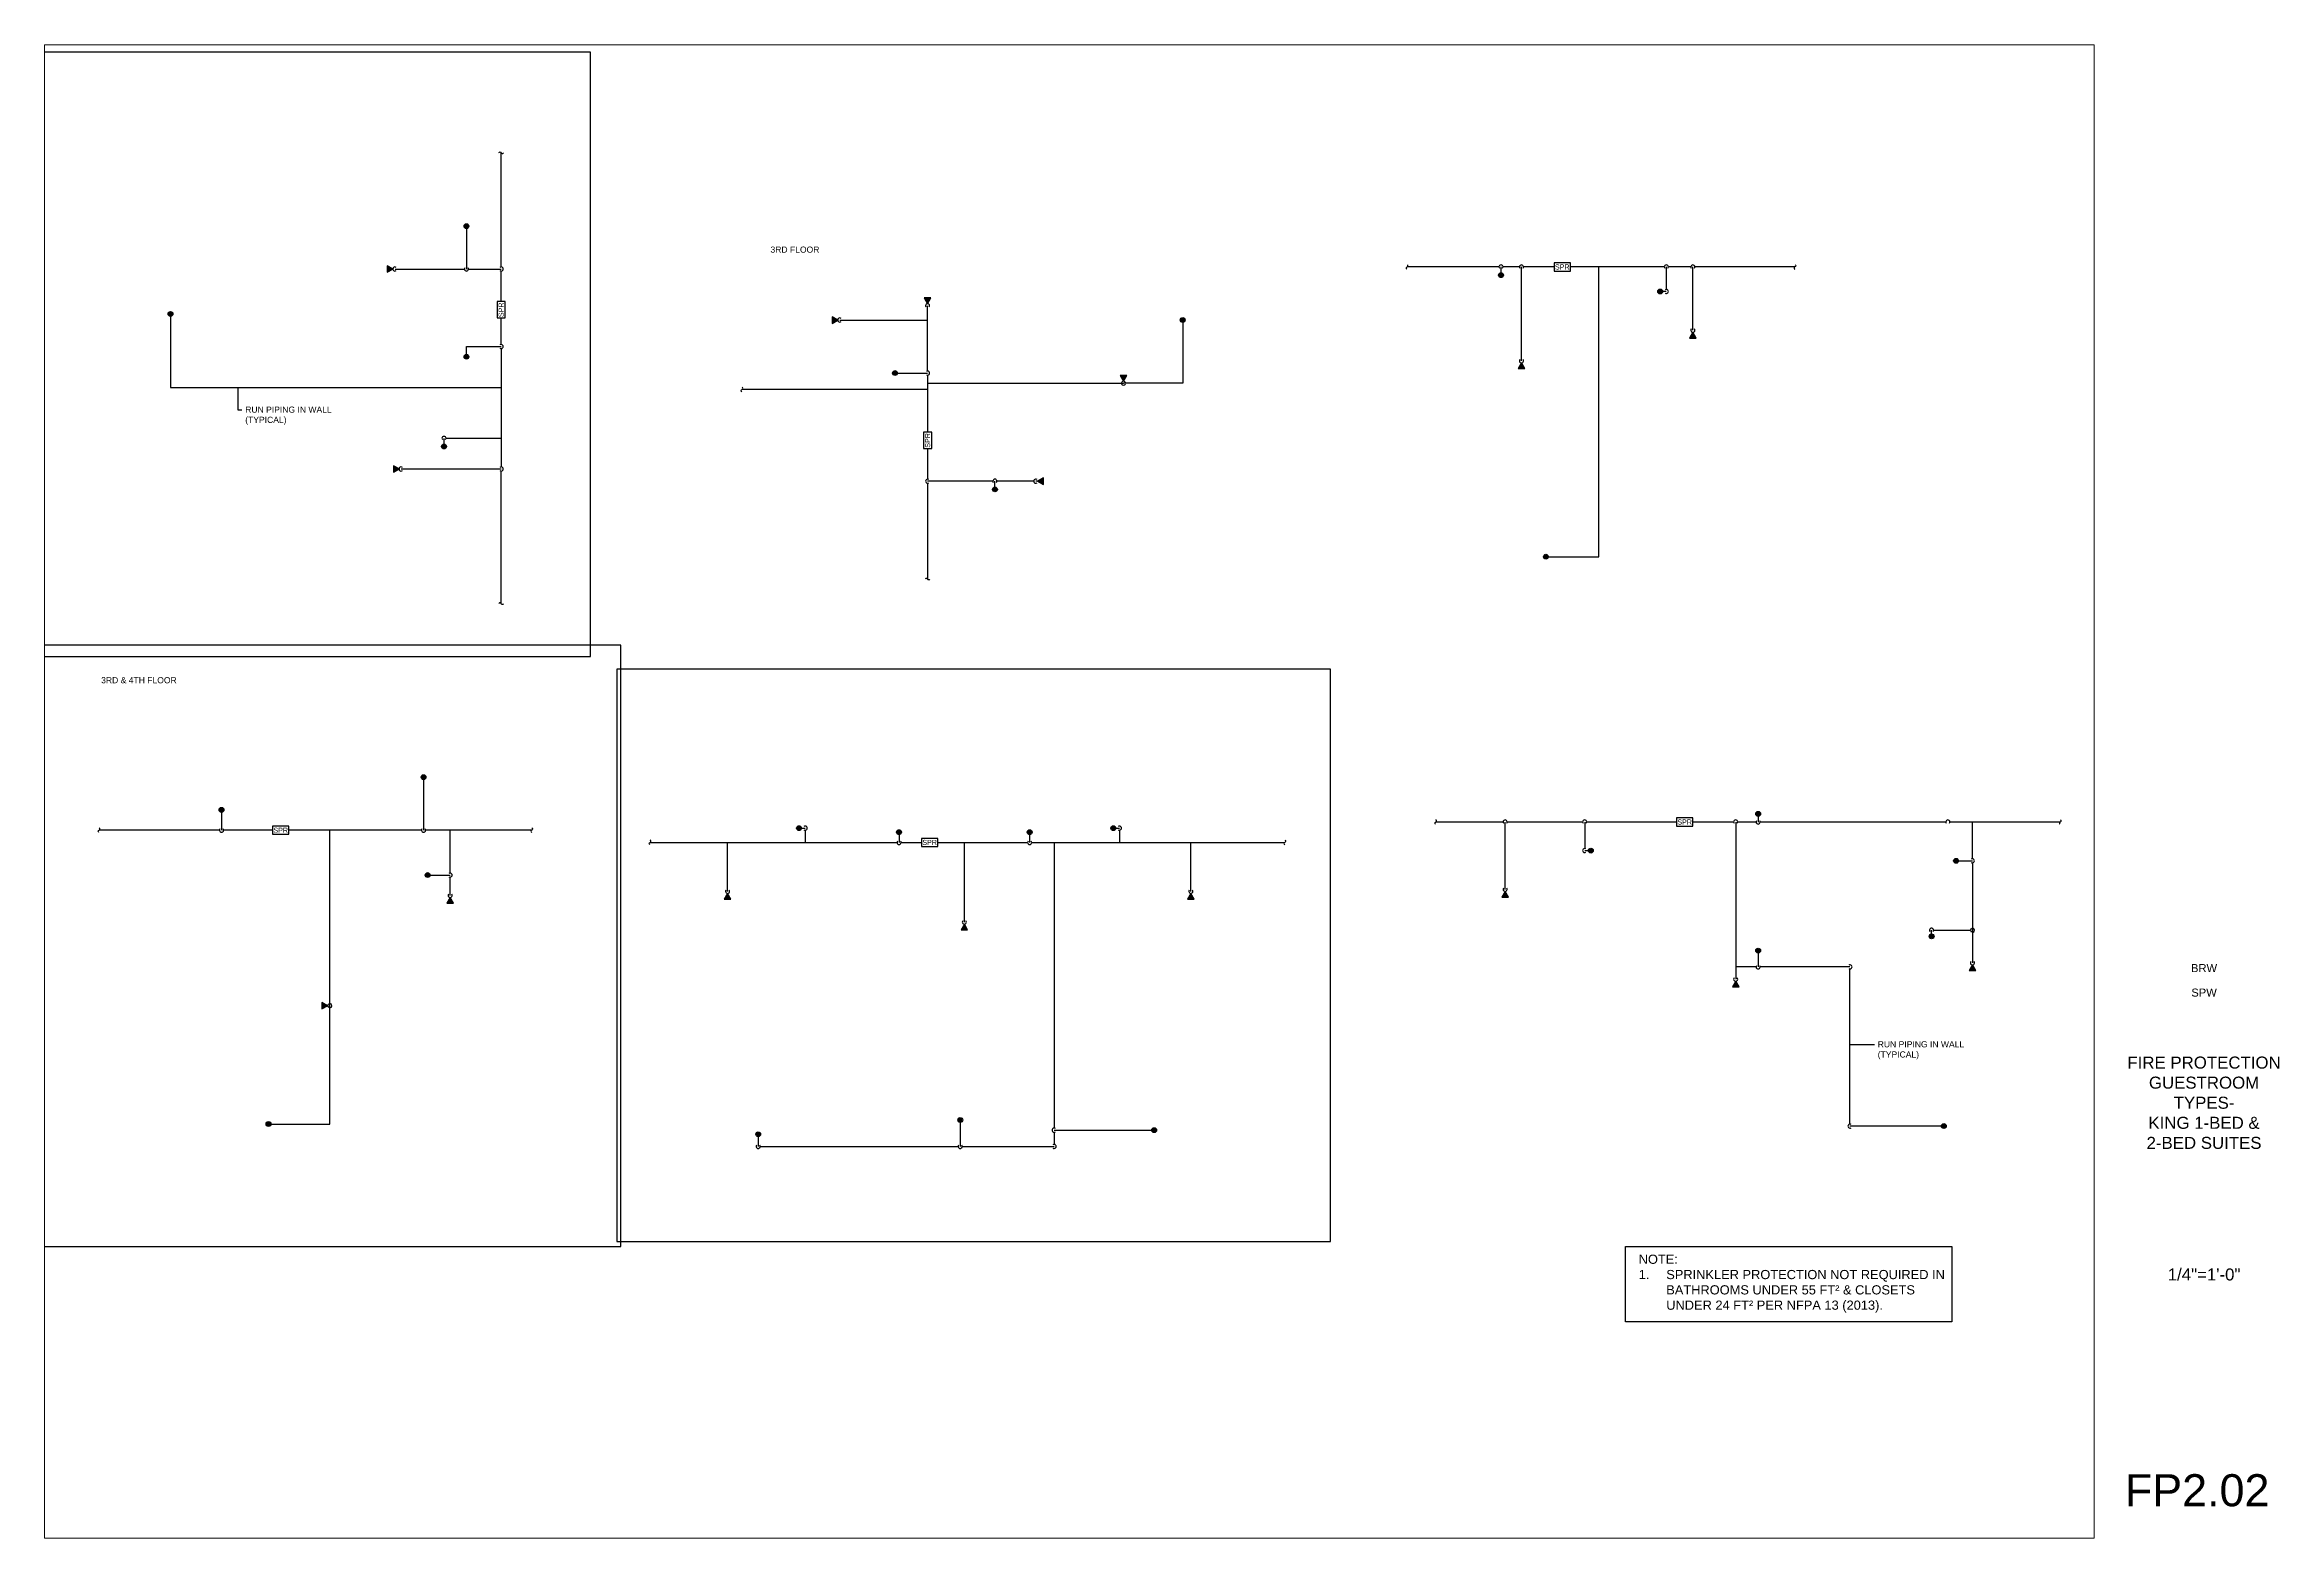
# Paper-space layout '2-02_24x36' of a CAD drawing. Extents: x 1.2 to 35.4, y 0.5 to 23.4.
# The model-space entities are those that its viewports show. They can reach past a viewport. Long polylines and large blocks are cut down to what shows.
import ezdxf
from ezdxf.enums import TextEntityAlignment as Align

# ---------------------------------------------------------------- set-up
doc = ezdxf.new("R2010")
doc.units = 0
doc.header["$LTSCALE"] = 48
doc.header["$MEASUREMENT"] = 0
for name, color, linetype in [('0-BORDER-TXT', 2, 'Continuous'), ('F-SPRK-HEAD-N', 2, 'Continuous'), ('F-SPRK-HEAD-N @ 1 (1)', 2, 'Continuous'), ('F-SPRK-HEAD-N @ 1 (2)', 2, 'Continuous'), ('F-SPRK-HEAD-N @ 12', 2, 'Continuous'), ('F-SPRK-HEAD-N @ 128', 2, 'Continuous'), ('F-SPRK-HEAD-N @ 16', 2, 'Continuous'), ('F-SPRK-HEAD-N @ 192', 2, 'Continuous'), ('F-SPRK-HEAD-N @ 2', 2, 'Continuous'), ('F-SPRK-HEAD-N @ 24', 2, 'Continuous'), ('F-SPRK-HEAD-N @ 384', 2, 'Continuous'), ('F-SPRK-HEAD-N @ 4', 2, 'Continuous'), ('F-SPRK-HEAD-N @ 48', 2, 'Continuous'), ('F-SPRK-HEAD-N @ 64', 2, 'Continuous'), ('F-SPRK-HEAD-N @ 768', 2, 'Continuous'), ('F-SPRK-HEAD-N @ 8', 2, 'Continuous'), ('F-SPRK-HEAD-N @ 96', 2, 'Continuous'), ('F-SPRN-N', 1, 'Continuous'), ('F-SPRN-N @ 1 (1)', 1, 'Continuous'), ('F-SPRN-N @ 1 (2)', 1, 'Continuous'), ('F-SPRN-N @ 12', 1, 'Continuous'), ('F-SPRN-N @ 128', 1, 'Continuous'), ('F-SPRN-N @ 16', 1, 'Continuous'), ('F-SPRN-N @ 192', 1, 'Continuous'), ('F-SPRN-N @ 2', 1, 'Continuous'), ('F-SPRN-N @ 24', 1, 'Continuous'), ('F-SPRN-N @ 384', 1, 'Continuous'), ('F-SPRN-N @ 4', 1, 'Continuous'), ('F-SPRN-N @ 48', 1, 'Continuous'), ('F-SPRN-N @ 64', 1, 'Continuous'), ('F-SPRN-N @ 768', 1, 'Continuous'), ('F-SPRN-N @ 8', 1, 'Continuous'), ('F-SPRN-N @ 96', 1, 'Continuous'), ('G-ANNO-TEXT', 70, 'Continuous')]:
    doc.layers.add(name, color=color, linetype=linetype)
doc.layers.get('0').freeze()
doc.styles.add('Arial', font='arial.ttf')
doc.styles.add('Arial_1', font='arial.ttf', dxfattribs={"height": 0.092206})
doc.dimstyles.new('Loop048', dxfattribs={"dimscale": 0, "dimtxt": 0.09375, "dimasz": 0.03125, "dimexe": 0.0625, "dimexo": 0.0625, "dimgap": 0.09375, "dimtad": 1, "dimdec": 4, "dimzin": 3, "dimdsep": 46, "dimlunit": 4, "dimtxsty": 'Arial', "dimblk": 'OBLIQUE', "dimcen": 0.09375, "dimdle": 0.0625, "dimclrd": 256, "dimclre": 256, "dimclrt": 256, "dimadec": 4, "dimazin": 0, "dimtfac": 0.8, "dimtdec": 4, "dimtix": 1, "dimtofl": 0, "dimtmove": 1, "dimatfit": 0, "dimldrblk": 'LeaderNoteBlock', "dimfxl": 1, "dimfrac": 1, "dimtolj": 1, "dimtzin": 0, "dimlwd": -1, "dimlwe": -1, "dimarcsym": 0})

psp = doc.layouts.new('2-02_24x36')

# ---------------------------------------------------------------- texts
at = {"layer": '0-BORDER-TXT', "style": 'Arial_1'}
for s, height, p in [('BRW', 0.1228, (34.231, 9.246)), ('SPW', 0.1228, (34.231, 8.871)), ('1/4"=1\'-0"', 0.1844, (34.231, 4.558)), ('FP2.02', 0.4917, (34.125, 1.25))]:
    psp.add_text(s, height=height, dxfattribs=at).set_placement(p, align=Align.MIDDLE)
at = {"layer": '0-BORDER-TXT', "insert": (34.231, 7.183), "char_height": 0.1844, "width": 2.51547, "attachment_point": 5, "style": 'Arial_1'}
psp.add_mtext('FIRE PROTECTION\\PGUESTROOM\\PTYPES-\\PKING 1-BED &\\P2-BED SUITES', dxfattribs=at)

msp = doc.modelspace()

# ---------------------------------------------------------------- texts
at = {"layer": 'DEFPOINTS', "char_height": 4.5, "attachment_point": 1, "style": 'Arial'}
for s, width, insert in [('3RD FLOOR', 61.5, (9903, 4975.5)), ('3RD & 4TH FLOOR', 135, (9411, 4659))]:
    msp.add_mtext_dynamic_manual_height_columns(s, width=width, gutter_width=22.5, heights=[0], dxfattribs=dict(at, insert=insert))
at = {"layer": 'G-ANNO-TEXT', "attachment_point": 1, "style": 'Arial'}
for s, width, insert, char_height in [('RUN PIPING IN WALL\\P(TYPICAL)', 95.1, (9516.9, 4857.9), 4.5), ('RUN PIPING IN WALL\\P(TYPICAL)', 149.1, (10716.9, 4391.4), 4.5), ('NOTE:\\P\\pi-20.25,l20.25,t20.25;1.^ISPRINKLER PROTECTION NOT REQUIRED IN BATHROOMS UNDER 55 FT² & CLOSETS UNDER 24 FT² PER NFPA 13 (2013).', 228.082, (10541.2, 4234.5), 6.75)]:
    msp.add_mtext_dynamic_manual_height_columns(s, width=width, gutter_width=22.5, heights=[0], dxfattribs=dict(at, insert=insert, char_height=char_height))

# ---------------------------------------------------------------- blocks, each defined once
blk = doc.blocks.new('*U6')
at = {"lineweight": 0}
h = blk.add_hatch(color=7, dxfattribs=at)
h.dxf.hatch_style = 1
edge = h.paths.add_edge_path()
edge.add_arc((0, 0), 0.0371, 0, 360)
blk.add_circle((0, 0), 0.0371)
blk = doc.blocks.new('*U8')
at = {"lineweight": 0}
h = blk.add_hatch(color=7, dxfattribs=at)
h.dxf.hatch_style = 1
h.paths.add_polyline_path([(0, 0), (-0.0507, -0.0879), (0.0507, -0.0879)])
blk.add_lwpolyline([(0.0507, -0.0879), (0, 0), (-0.0507, -0.0879)], close=True)
blk = doc.blocks.new('*U10')
at = {"linetype": 'Continuous'}
blk.add_arc((0, 0), 0.0313, 322.5664, 217.4336, dxfattribs=at)
blk = doc.blocks.new('*U11')
at = {"linetype": 'Continuous'}
blk.add_arc((0, 0), 0.0313, 232.5664, 127.4336, dxfattribs=at)
blk = doc.blocks.new('*U12')
at = {"linetype": 'Continuous'}
blk.add_arc((0, 0), 0.0313, 142.5664, 37.4336, dxfattribs=at)
blk = doc.blocks.new('continuation')
blk.add_lwpolyline([(-0.003, -0.035, -0.625102), (0, 0, 0.625102), (0.003, 0.035)], format="xyb")
blk = doc.blocks.new('*U259')
at = {"layer": 'F-SPRK-HEAD-N @ 1 (1)'}
blk.add_blockref('*U6', (10708.5, 4495.5), dxfattribs=at)
at = {"layer": 'F-SPRK-HEAD-N @ 1 (2)'}
blk.add_blockref('*U6', (10708.5, 4495.5), dxfattribs=at)
at = {"layer": 'F-SPRK-HEAD-N @ 48', "xscale": 48, "yscale": 48, "zscale": 48}
blk.add_blockref('*U6', (10774.5, 4524), dxfattribs=at)
at = {"layer": 'F-SPRK-HEAD-N @ 96', "xscale": 96, "yscale": 96, "zscale": 96}
blk.add_blockref('*U6', (10708.5, 4495.5), dxfattribs=at)
blk = doc.blocks.new('*U260')
at = {"layer": 'F-SPRK-HEAD-N @ 1 (1)'}
blk.add_blockref('*U6', (10507.5, 4561.5), dxfattribs=at)
at = {"layer": 'F-SPRK-HEAD-N @ 1 (2)'}
blk.add_blockref('*U6', (10507.5, 4561.5), dxfattribs=at)
at = {"layer": 'F-SPRK-HEAD-N @ 48', "xscale": 48, "yscale": 48, "zscale": 48}
blk.add_blockref('*U6', (10506, 4531.5), dxfattribs=at)
at = {"layer": 'F-SPRK-HEAD-N @ 96', "xscale": 96, "yscale": 96, "zscale": 96}
blk.add_blockref('*U6', (10507.5, 4561.5), dxfattribs=at)
blk = doc.blocks.new('*U261')
at = {"layer": 'F-SPRK-HEAD-N @ 1 (1)'}
blk.add_blockref('*U6', (10452, 4944), dxfattribs=at)
at = {"layer": 'F-SPRK-HEAD-N @ 1 (2)'}
blk.add_blockref('*U6', (10452, 4944), dxfattribs=at)
at = {"layer": 'F-SPRK-HEAD-N @ 48', "xscale": 48, "yscale": 48, "zscale": 48}
blk.add_blockref('*U6', (10557, 4942.5), dxfattribs=at)
at = {"layer": 'F-SPRK-HEAD-N @ 96', "xscale": 96, "yscale": 96, "zscale": 96}
blk.add_blockref('*U6', (10452, 4944), dxfattribs=at)
blk = doc.blocks.new('*U262')
at = {"layer": 'F-SPRK-HEAD-N @ 1 (1)'}
blk.add_blockref('*U6', (10072.5, 4827), dxfattribs=at)
at = {"layer": 'F-SPRK-HEAD-N @ 1 (2)'}
blk.add_blockref('*U6', (10072.5, 4827), dxfattribs=at)
at = {"layer": 'F-SPRK-HEAD-N @ 48', "xscale": 48, "yscale": 48, "zscale": 48}
blk.add_blockref('*U6', (10068, 4797), dxfattribs=at)
at = {"layer": 'F-SPRK-HEAD-N @ 96', "xscale": 96, "yscale": 96, "zscale": 96}
blk.add_blockref('*U6', (10072.5, 4827), dxfattribs=at)
blk = doc.blocks.new('*U267')
at = {"layer": 'F-SPRK-HEAD-N @ 1 (1)'}
blk.add_blockref('*U6', (10504.5, 4983), dxfattribs=at)
at = {"layer": 'F-SPRK-HEAD-N @ 1 (2)'}
blk.add_blockref('*U6', (10504.5, 4983), dxfattribs=at)
at = {"layer": 'F-SPRK-HEAD-N @ 48', "xscale": 48, "yscale": 48, "zscale": 48}
blk.add_blockref('*U6', (10440, 4954.5), dxfattribs=at)
at = {"layer": 'F-SPRK-HEAD-N @ 96', "xscale": 96, "yscale": 96, "zscale": 96}
blk.add_blockref('*U6', (10504.5, 4983), dxfattribs=at)
blk = doc.blocks.new('*U268')
at = {"layer": 'F-SPRK-HEAD-N @ 1 (1)'}
blk.add_blockref('*U6', (9975, 4867.5), dxfattribs=at)
at = {"layer": 'F-SPRK-HEAD-N @ 1 (2)'}
blk.add_blockref('*U6', (9975, 4867.5), dxfattribs=at)
at = {"layer": 'F-SPRK-HEAD-N @ 48', "xscale": 48, "yscale": 48, "zscale": 48}
blk.add_blockref('*U6', (9994.5, 4882.5), dxfattribs=at)
at = {"layer": 'F-SPRK-HEAD-N @ 96', "xscale": 96, "yscale": 96, "zscale": 96}
blk.add_blockref('*U6', (9975, 4867.5), dxfattribs=at)
blk = doc.blocks.new('*U269')
at = {"layer": 'F-SPRK-HEAD-N @ 1 (1)'}
blk.add_blockref('*U6', (10578, 4483.5), dxfattribs=at)
at = {"layer": 'F-SPRK-HEAD-N @ 1 (2)'}
blk.add_blockref('*U6', (10578, 4483.5), dxfattribs=at)
at = {"layer": 'F-SPRK-HEAD-N @ 48', "xscale": 48, "yscale": 48, "zscale": 48}
blk.add_blockref('*U6', (10629, 4558.5), dxfattribs=at)
at = {"layer": 'F-SPRK-HEAD-N @ 96', "xscale": 96, "yscale": 96, "zscale": 96}
blk.add_blockref('*U6', (10578, 4483.5), dxfattribs=at)
blk = doc.blocks.new('*U270')
at = {"layer": 'F-SPRK-HEAD-N @ 1 (1)'}
blk.add_blockref('*U6', (10578, 4389), dxfattribs=at)
at = {"layer": 'F-SPRK-HEAD-N @ 1 (2)'}
blk.add_blockref('*U6', (10578, 4389), dxfattribs=at)
at = {"layer": 'F-SPRK-HEAD-N @ 48', "xscale": 48, "yscale": 48, "zscale": 48}
blk.add_blockref('*U6', (10629, 4458), dxfattribs=at)
at = {"layer": 'F-SPRK-HEAD-N @ 96', "xscale": 96, "yscale": 96, "zscale": 96}
blk.add_blockref('*U6', (10578, 4389), dxfattribs=at)
blk = doc.blocks.new('*U285')
at = {"layer": 'F-SPRK-HEAD-N @ 1 (1)'}
blk.add_blockref('*U6', (10756.5, 4462.5), dxfattribs=at)
at = {"layer": 'F-SPRK-HEAD-N @ 1 (2)'}
blk.add_blockref('*U6', (10756.5, 4462.5), dxfattribs=at)
at = {"layer": 'F-SPRK-HEAD-N @ 48', "xscale": 48, "yscale": 48, "zscale": 48}
blk.add_blockref('*U6', (10756.5, 4468.5), dxfattribs=at)
at = {"layer": 'F-SPRK-HEAD-N @ 96', "xscale": 96, "yscale": 96, "zscale": 96}
blk.add_blockref('*U6', (10756.5, 4462.5), dxfattribs=at)
blk = doc.blocks.new('*U21')
at = {"linetype": 'Continuous'}
blk.add_arc((0, 0), 0.0313, 142.5664, 37.4336, dxfattribs=at)
blk = doc.blocks.new('*U290')
at = {"layer": 'F-SPRN-N @ 1 (1)'}
blk.add_blockref('*U21', (10443, 4503), dxfattribs=at)
at = {"layer": 'F-SPRN-N @ 1 (2)'}
blk.add_blockref('*U21', (10443, 4503), dxfattribs=at)
at = {"layer": 'F-SPRN-N @ 12', "xscale": 12, "yscale": 12, "zscale": 12}
blk.add_blockref('*U21', (10443, 4503), dxfattribs=at)
at = {"layer": 'F-SPRN-N @ 128', "xscale": 128, "yscale": 128, "zscale": 128}
blk.add_blockref('*U21', (10443, 4503), dxfattribs=at)
at = {"layer": 'F-SPRN-N @ 16', "xscale": 16, "yscale": 16, "zscale": 16}
blk.add_blockref('*U21', (10443, 4503), dxfattribs=at)
at = {"layer": 'F-SPRN-N @ 192', "xscale": 192, "yscale": 192, "zscale": 192}
blk.add_blockref('*U21', (10443, 4503), dxfattribs=at)
at = {"layer": 'F-SPRN-N @ 2', "xscale": 2, "yscale": 2, "zscale": 2}
blk.add_blockref('*U21', (10443, 4503), dxfattribs=at)
at = {"layer": 'F-SPRN-N @ 24', "xscale": 24, "yscale": 24, "zscale": 24}
blk.add_blockref('*U21', (10443, 4503), dxfattribs=at)
at = {"layer": 'F-SPRN-N @ 384', "xscale": 384, "yscale": 384, "zscale": 384}
blk.add_blockref('*U21', (10443, 4503), dxfattribs=at)
at = {"layer": 'F-SPRN-N @ 4', "xscale": 4, "yscale": 4, "zscale": 4}
blk.add_blockref('*U21', (10443, 4503), dxfattribs=at)
at = {"layer": 'F-SPRN-N @ 48', "xscale": 48, "yscale": 48, "zscale": 48}
blk.add_blockref('*U21', (10443, 4503), dxfattribs=at)
at = {"layer": 'F-SPRN-N @ 64', "xscale": 64, "yscale": 64, "zscale": 64}
blk.add_blockref('*U21', (10443, 4503), dxfattribs=at)
at = {"layer": 'F-SPRN-N @ 768', "xscale": 768, "yscale": 768, "zscale": 768}
blk.add_blockref('*U21', (10443, 4503), dxfattribs=at)
at = {"layer": 'F-SPRN-N @ 8', "xscale": 8, "yscale": 8, "zscale": 8}
blk.add_blockref('*U21', (10443, 4503), dxfattribs=at)
at = {"layer": 'F-SPRN-N @ 96', "xscale": 96, "yscale": 96, "zscale": 96}
blk.add_blockref('*U21', (10443, 4503), dxfattribs=at)
blk = doc.blocks.new('*U292')
at = {"layer": 'F-SPRK-HEAD-N @ 1 (1)'}
blk.add_blockref('*U8', (10443, 4501.5), dxfattribs=at)
at = {"layer": 'F-SPRK-HEAD-N @ 1 (2)'}
blk.add_blockref('*U8', (10443, 4501.5), dxfattribs=at)
at = {"layer": 'F-SPRK-HEAD-N @ 12', "xscale": 12, "yscale": 12, "zscale": 12}
blk.add_blockref('*U8', (10443, 4501.5), dxfattribs=at)
at = {"layer": 'F-SPRK-HEAD-N @ 128', "xscale": 128, "yscale": 128, "zscale": 128}
blk.add_blockref('*U8', (10443, 4501.5), dxfattribs=at)
at = {"layer": 'F-SPRK-HEAD-N @ 16', "xscale": 16, "yscale": 16, "zscale": 16}
blk.add_blockref('*U8', (10443, 4501.5), dxfattribs=at)
at = {"layer": 'F-SPRK-HEAD-N @ 192', "xscale": 192, "yscale": 192, "zscale": 192}
blk.add_blockref('*U8', (10443, 4501.5), dxfattribs=at)
at = {"layer": 'F-SPRK-HEAD-N @ 2', "xscale": 2, "yscale": 2, "zscale": 2}
blk.add_blockref('*U8', (10443, 4501.5), dxfattribs=at)
at = {"layer": 'F-SPRK-HEAD-N @ 24', "xscale": 24, "yscale": 24, "zscale": 24}
blk.add_blockref('*U8', (10443, 4501.5), dxfattribs=at)
at = {"layer": 'F-SPRK-HEAD-N @ 384', "xscale": 384, "yscale": 384, "zscale": 384}
blk.add_blockref('*U8', (10443, 4501.5), dxfattribs=at)
at = {"layer": 'F-SPRK-HEAD-N @ 4', "xscale": 4, "yscale": 4, "zscale": 4}
blk.add_blockref('*U8', (10443, 4501.5), dxfattribs=at)
at = {"layer": 'F-SPRK-HEAD-N @ 48', "xscale": 48, "yscale": 48, "zscale": 48}
blk.add_blockref('*U8', (10443, 4501.5), dxfattribs=at)
at = {"layer": 'F-SPRK-HEAD-N @ 64', "xscale": 64, "yscale": 64, "zscale": 64}
blk.add_blockref('*U8', (10443, 4501.5), dxfattribs=at)
at = {"layer": 'F-SPRK-HEAD-N @ 768', "xscale": 768, "yscale": 768, "zscale": 768}
blk.add_blockref('*U8', (10443, 4501.5), dxfattribs=at)
at = {"layer": 'F-SPRK-HEAD-N @ 8', "xscale": 8, "yscale": 8, "zscale": 8}
blk.add_blockref('*U8', (10443, 4501.5), dxfattribs=at)
at = {"layer": 'F-SPRK-HEAD-N @ 96', "xscale": 96, "yscale": 96, "zscale": 96}
blk.add_blockref('*U8', (10443, 4501.5), dxfattribs=at)
blk = doc.blocks.new('*U293')
at = {"layer": 'F-SPRN-N @ 1 (1)'}
blk.add_blockref('*U21', (10612.5, 4437), dxfattribs=at)
at = {"layer": 'F-SPRN-N @ 1 (2)'}
blk.add_blockref('*U21', (10612.5, 4437), dxfattribs=at)
at = {"layer": 'F-SPRN-N @ 12', "xscale": 12, "yscale": 12, "zscale": 12}
blk.add_blockref('*U21', (10612.5, 4437), dxfattribs=at)
at = {"layer": 'F-SPRN-N @ 128', "xscale": 128, "yscale": 128, "zscale": 128}
blk.add_blockref('*U21', (10612.5, 4437), dxfattribs=at)
at = {"layer": 'F-SPRN-N @ 16', "xscale": 16, "yscale": 16, "zscale": 16}
blk.add_blockref('*U21', (10612.5, 4437), dxfattribs=at)
at = {"layer": 'F-SPRN-N @ 192', "xscale": 192, "yscale": 192, "zscale": 192}
blk.add_blockref('*U21', (10612.5, 4437), dxfattribs=at)
at = {"layer": 'F-SPRN-N @ 2', "xscale": 2, "yscale": 2, "zscale": 2}
blk.add_blockref('*U21', (10612.5, 4437), dxfattribs=at)
at = {"layer": 'F-SPRN-N @ 24', "xscale": 24, "yscale": 24, "zscale": 24}
blk.add_blockref('*U21', (10612.5, 4437), dxfattribs=at)
at = {"layer": 'F-SPRN-N @ 384', "xscale": 384, "yscale": 384, "zscale": 384}
blk.add_blockref('*U21', (10612.5, 4437), dxfattribs=at)
at = {"layer": 'F-SPRN-N @ 4', "xscale": 4, "yscale": 4, "zscale": 4}
blk.add_blockref('*U21', (10612.5, 4437), dxfattribs=at)
at = {"layer": 'F-SPRN-N @ 48', "xscale": 48, "yscale": 48, "zscale": 48}
blk.add_blockref('*U21', (10612.5, 4437), dxfattribs=at)
at = {"layer": 'F-SPRN-N @ 64', "xscale": 64, "yscale": 64, "zscale": 64}
blk.add_blockref('*U21', (10612.5, 4437), dxfattribs=at)
at = {"layer": 'F-SPRN-N @ 768', "xscale": 768, "yscale": 768, "zscale": 768}
blk.add_blockref('*U21', (10612.5, 4437), dxfattribs=at)
at = {"layer": 'F-SPRN-N @ 8', "xscale": 8, "yscale": 8, "zscale": 8}
blk.add_blockref('*U21', (10612.5, 4437), dxfattribs=at)
at = {"layer": 'F-SPRN-N @ 96', "xscale": 96, "yscale": 96, "zscale": 96}
blk.add_blockref('*U21', (10612.5, 4437), dxfattribs=at)
blk = doc.blocks.new('*U294')
at = {"layer": 'F-SPRK-HEAD-N @ 1 (1)'}
blk.add_blockref('*U8', (10612.5, 4435.5), dxfattribs=at)
at = {"layer": 'F-SPRK-HEAD-N @ 1 (2)'}
blk.add_blockref('*U8', (10612.5, 4435.5), dxfattribs=at)
at = {"layer": 'F-SPRK-HEAD-N @ 12', "xscale": 12, "yscale": 12, "zscale": 12}
blk.add_blockref('*U8', (10612.5, 4435.5), dxfattribs=at)
at = {"layer": 'F-SPRK-HEAD-N @ 128', "xscale": 128, "yscale": 128, "zscale": 128}
blk.add_blockref('*U8', (10612.5, 4435.5), dxfattribs=at)
at = {"layer": 'F-SPRK-HEAD-N @ 16', "xscale": 16, "yscale": 16, "zscale": 16}
blk.add_blockref('*U8', (10612.5, 4435.5), dxfattribs=at)
at = {"layer": 'F-SPRK-HEAD-N @ 192', "xscale": 192, "yscale": 192, "zscale": 192}
blk.add_blockref('*U8', (10612.5, 4435.5), dxfattribs=at)
at = {"layer": 'F-SPRK-HEAD-N @ 2', "xscale": 2, "yscale": 2, "zscale": 2}
blk.add_blockref('*U8', (10612.5, 4435.5), dxfattribs=at)
at = {"layer": 'F-SPRK-HEAD-N @ 24', "xscale": 24, "yscale": 24, "zscale": 24}
blk.add_blockref('*U8', (10612.5, 4435.5), dxfattribs=at)
at = {"layer": 'F-SPRK-HEAD-N @ 384', "xscale": 384, "yscale": 384, "zscale": 384}
blk.add_blockref('*U8', (10612.5, 4435.5), dxfattribs=at)
at = {"layer": 'F-SPRK-HEAD-N @ 4', "xscale": 4, "yscale": 4, "zscale": 4}
blk.add_blockref('*U8', (10612.5, 4435.5), dxfattribs=at)
at = {"layer": 'F-SPRK-HEAD-N @ 48', "xscale": 48, "yscale": 48, "zscale": 48}
blk.add_blockref('*U8', (10612.5, 4435.5), dxfattribs=at)
at = {"layer": 'F-SPRK-HEAD-N @ 64', "xscale": 64, "yscale": 64, "zscale": 64}
blk.add_blockref('*U8', (10612.5, 4435.5), dxfattribs=at)
at = {"layer": 'F-SPRK-HEAD-N @ 768', "xscale": 768, "yscale": 768, "zscale": 768}
blk.add_blockref('*U8', (10612.5, 4435.5), dxfattribs=at)
at = {"layer": 'F-SPRK-HEAD-N @ 8', "xscale": 8, "yscale": 8, "zscale": 8}
blk.add_blockref('*U8', (10612.5, 4435.5), dxfattribs=at)
at = {"layer": 'F-SPRK-HEAD-N @ 96', "xscale": 96, "yscale": 96, "zscale": 96}
blk.add_blockref('*U8', (10612.5, 4435.5), dxfattribs=at)
blk = doc.blocks.new('*U295')
at = {"layer": 'F-SPRN-N @ 1 (1)'}
blk.add_blockref('*U21', (10786.5, 4449), dxfattribs=at)
at = {"layer": 'F-SPRN-N @ 1 (2)'}
blk.add_blockref('*U21', (10786.5, 4449), dxfattribs=at)
at = {"layer": 'F-SPRN-N @ 12', "xscale": 12, "yscale": 12, "zscale": 12}
blk.add_blockref('*U21', (10786.5, 4449), dxfattribs=at)
at = {"layer": 'F-SPRN-N @ 128', "xscale": 128, "yscale": 128, "zscale": 128}
blk.add_blockref('*U21', (10786.5, 4449), dxfattribs=at)
at = {"layer": 'F-SPRN-N @ 16', "xscale": 16, "yscale": 16, "zscale": 16}
blk.add_blockref('*U21', (10786.5, 4449), dxfattribs=at)
at = {"layer": 'F-SPRN-N @ 192', "xscale": 192, "yscale": 192, "zscale": 192}
blk.add_blockref('*U21', (10786.5, 4449), dxfattribs=at)
at = {"layer": 'F-SPRN-N @ 2', "xscale": 2, "yscale": 2, "zscale": 2}
blk.add_blockref('*U21', (10786.5, 4449), dxfattribs=at)
at = {"layer": 'F-SPRN-N @ 24', "xscale": 24, "yscale": 24, "zscale": 24}
blk.add_blockref('*U21', (10786.5, 4449), dxfattribs=at)
at = {"layer": 'F-SPRN-N @ 384', "xscale": 384, "yscale": 384, "zscale": 384}
blk.add_blockref('*U21', (10786.5, 4449), dxfattribs=at)
at = {"layer": 'F-SPRN-N @ 4', "xscale": 4, "yscale": 4, "zscale": 4}
blk.add_blockref('*U21', (10786.5, 4449), dxfattribs=at)
at = {"layer": 'F-SPRN-N @ 48', "xscale": 48, "yscale": 48, "zscale": 48}
blk.add_blockref('*U21', (10786.5, 4449), dxfattribs=at)
at = {"layer": 'F-SPRN-N @ 64', "xscale": 64, "yscale": 64, "zscale": 64}
blk.add_blockref('*U21', (10786.5, 4449), dxfattribs=at)
at = {"layer": 'F-SPRN-N @ 768', "xscale": 768, "yscale": 768, "zscale": 768}
blk.add_blockref('*U21', (10786.5, 4449), dxfattribs=at)
at = {"layer": 'F-SPRN-N @ 8', "xscale": 8, "yscale": 8, "zscale": 8}
blk.add_blockref('*U21', (10786.5, 4449), dxfattribs=at)
at = {"layer": 'F-SPRN-N @ 96', "xscale": 96, "yscale": 96, "zscale": 96}
blk.add_blockref('*U21', (10786.5, 4449), dxfattribs=at)
blk = doc.blocks.new('*U296')
at = {"layer": 'F-SPRK-HEAD-N @ 1 (1)'}
blk.add_blockref('*U8', (10786.5, 4447.5), dxfattribs=at)
at = {"layer": 'F-SPRK-HEAD-N @ 1 (2)'}
blk.add_blockref('*U8', (10786.5, 4447.5), dxfattribs=at)
at = {"layer": 'F-SPRK-HEAD-N @ 12', "xscale": 12, "yscale": 12, "zscale": 12}
blk.add_blockref('*U8', (10786.5, 4447.5), dxfattribs=at)
at = {"layer": 'F-SPRK-HEAD-N @ 128', "xscale": 128, "yscale": 128, "zscale": 128}
blk.add_blockref('*U8', (10786.5, 4447.5), dxfattribs=at)
at = {"layer": 'F-SPRK-HEAD-N @ 16', "xscale": 16, "yscale": 16, "zscale": 16}
blk.add_blockref('*U8', (10786.5, 4447.5), dxfattribs=at)
at = {"layer": 'F-SPRK-HEAD-N @ 192', "xscale": 192, "yscale": 192, "zscale": 192}
blk.add_blockref('*U8', (10786.5, 4447.5), dxfattribs=at)
at = {"layer": 'F-SPRK-HEAD-N @ 2', "xscale": 2, "yscale": 2, "zscale": 2}
blk.add_blockref('*U8', (10786.5, 4447.5), dxfattribs=at)
at = {"layer": 'F-SPRK-HEAD-N @ 24', "xscale": 24, "yscale": 24, "zscale": 24}
blk.add_blockref('*U8', (10786.5, 4447.5), dxfattribs=at)
at = {"layer": 'F-SPRK-HEAD-N @ 384', "xscale": 384, "yscale": 384, "zscale": 384}
blk.add_blockref('*U8', (10786.5, 4447.5), dxfattribs=at)
at = {"layer": 'F-SPRK-HEAD-N @ 4', "xscale": 4, "yscale": 4, "zscale": 4}
blk.add_blockref('*U8', (10786.5, 4447.5), dxfattribs=at)
at = {"layer": 'F-SPRK-HEAD-N @ 48', "xscale": 48, "yscale": 48, "zscale": 48}
blk.add_blockref('*U8', (10786.5, 4447.5), dxfattribs=at)
at = {"layer": 'F-SPRK-HEAD-N @ 64', "xscale": 64, "yscale": 64, "zscale": 64}
blk.add_blockref('*U8', (10786.5, 4447.5), dxfattribs=at)
at = {"layer": 'F-SPRK-HEAD-N @ 768', "xscale": 768, "yscale": 768, "zscale": 768}
blk.add_blockref('*U8', (10786.5, 4447.5), dxfattribs=at)
at = {"layer": 'F-SPRK-HEAD-N @ 8', "xscale": 8, "yscale": 8, "zscale": 8}
blk.add_blockref('*U8', (10786.5, 4447.5), dxfattribs=at)
at = {"layer": 'F-SPRK-HEAD-N @ 96', "xscale": 96, "yscale": 96, "zscale": 96}
blk.add_blockref('*U8', (10786.5, 4447.5), dxfattribs=at)
blk = doc.blocks.new('*U297')
at = {"layer": 'F-SPRN-N @ 1 (1)'}
blk.add_blockref('*U21', (10455, 4891.5), dxfattribs=at)
at = {"layer": 'F-SPRN-N @ 1 (2)'}
blk.add_blockref('*U21', (10455, 4891.5), dxfattribs=at)
at = {"layer": 'F-SPRN-N @ 12', "xscale": 12, "yscale": 12, "zscale": 12}
blk.add_blockref('*U21', (10455, 4891.5), dxfattribs=at)
at = {"layer": 'F-SPRN-N @ 128', "xscale": 128, "yscale": 128, "zscale": 128}
blk.add_blockref('*U21', (10455, 4891.5), dxfattribs=at)
at = {"layer": 'F-SPRN-N @ 16', "xscale": 16, "yscale": 16, "zscale": 16}
blk.add_blockref('*U21', (10455, 4891.5), dxfattribs=at)
at = {"layer": 'F-SPRN-N @ 192', "xscale": 192, "yscale": 192, "zscale": 192}
blk.add_blockref('*U21', (10455, 4891.5), dxfattribs=at)
at = {"layer": 'F-SPRN-N @ 2', "xscale": 2, "yscale": 2, "zscale": 2}
blk.add_blockref('*U21', (10455, 4891.5), dxfattribs=at)
at = {"layer": 'F-SPRN-N @ 24', "xscale": 24, "yscale": 24, "zscale": 24}
blk.add_blockref('*U21', (10455, 4891.5), dxfattribs=at)
at = {"layer": 'F-SPRN-N @ 384', "xscale": 384, "yscale": 384, "zscale": 384}
blk.add_blockref('*U21', (10455, 4891.5), dxfattribs=at)
at = {"layer": 'F-SPRN-N @ 4', "xscale": 4, "yscale": 4, "zscale": 4}
blk.add_blockref('*U21', (10455, 4891.5), dxfattribs=at)
at = {"layer": 'F-SPRN-N @ 48', "xscale": 48, "yscale": 48, "zscale": 48}
blk.add_blockref('*U21', (10455, 4891.5), dxfattribs=at)
at = {"layer": 'F-SPRN-N @ 64', "xscale": 64, "yscale": 64, "zscale": 64}
blk.add_blockref('*U21', (10455, 4891.5), dxfattribs=at)
at = {"layer": 'F-SPRN-N @ 768', "xscale": 768, "yscale": 768, "zscale": 768}
blk.add_blockref('*U21', (10455, 4891.5), dxfattribs=at)
at = {"layer": 'F-SPRN-N @ 8', "xscale": 8, "yscale": 8, "zscale": 8}
blk.add_blockref('*U21', (10455, 4891.5), dxfattribs=at)
at = {"layer": 'F-SPRN-N @ 96', "xscale": 96, "yscale": 96, "zscale": 96}
blk.add_blockref('*U21', (10455, 4891.5), dxfattribs=at)
blk = doc.blocks.new('*U298')
at = {"layer": 'F-SPRK-HEAD-N @ 1 (1)'}
blk.add_blockref('*U8', (10455, 4890), dxfattribs=at)
at = {"layer": 'F-SPRK-HEAD-N @ 1 (2)'}
blk.add_blockref('*U8', (10455, 4890), dxfattribs=at)
at = {"layer": 'F-SPRK-HEAD-N @ 12', "xscale": 12, "yscale": 12, "zscale": 12}
blk.add_blockref('*U8', (10455, 4890), dxfattribs=at)
at = {"layer": 'F-SPRK-HEAD-N @ 128', "xscale": 128, "yscale": 128, "zscale": 128}
blk.add_blockref('*U8', (10455, 4890), dxfattribs=at)
at = {"layer": 'F-SPRK-HEAD-N @ 16', "xscale": 16, "yscale": 16, "zscale": 16}
blk.add_blockref('*U8', (10455, 4890), dxfattribs=at)
at = {"layer": 'F-SPRK-HEAD-N @ 192', "xscale": 192, "yscale": 192, "zscale": 192}
blk.add_blockref('*U8', (10455, 4890), dxfattribs=at)
at = {"layer": 'F-SPRK-HEAD-N @ 2', "xscale": 2, "yscale": 2, "zscale": 2}
blk.add_blockref('*U8', (10455, 4890), dxfattribs=at)
at = {"layer": 'F-SPRK-HEAD-N @ 24', "xscale": 24, "yscale": 24, "zscale": 24}
blk.add_blockref('*U8', (10455, 4890), dxfattribs=at)
at = {"layer": 'F-SPRK-HEAD-N @ 384', "xscale": 384, "yscale": 384, "zscale": 384}
blk.add_blockref('*U8', (10455, 4890), dxfattribs=at)
at = {"layer": 'F-SPRK-HEAD-N @ 4', "xscale": 4, "yscale": 4, "zscale": 4}
blk.add_blockref('*U8', (10455, 4890), dxfattribs=at)
at = {"layer": 'F-SPRK-HEAD-N @ 48', "xscale": 48, "yscale": 48, "zscale": 48}
blk.add_blockref('*U8', (10455, 4890), dxfattribs=at)
at = {"layer": 'F-SPRK-HEAD-N @ 64', "xscale": 64, "yscale": 64, "zscale": 64}
blk.add_blockref('*U8', (10455, 4890), dxfattribs=at)
at = {"layer": 'F-SPRK-HEAD-N @ 768', "xscale": 768, "yscale": 768, "zscale": 768}
blk.add_blockref('*U8', (10455, 4890), dxfattribs=at)
at = {"layer": 'F-SPRK-HEAD-N @ 8', "xscale": 8, "yscale": 8, "zscale": 8}
blk.add_blockref('*U8', (10455, 4890), dxfattribs=at)
at = {"layer": 'F-SPRK-HEAD-N @ 96', "xscale": 96, "yscale": 96, "zscale": 96}
blk.add_blockref('*U8', (10455, 4890), dxfattribs=at)
blk = doc.blocks.new('*U299')
at = {"layer": 'F-SPRN-N @ 1 (1)'}
blk.add_blockref('*U21', (10581, 4914), dxfattribs=at)
at = {"layer": 'F-SPRN-N @ 1 (2)'}
blk.add_blockref('*U21', (10581, 4914), dxfattribs=at)
at = {"layer": 'F-SPRN-N @ 12', "xscale": 12, "yscale": 12, "zscale": 12}
blk.add_blockref('*U21', (10581, 4914), dxfattribs=at)
at = {"layer": 'F-SPRN-N @ 128', "xscale": 128, "yscale": 128, "zscale": 128}
blk.add_blockref('*U21', (10581, 4914), dxfattribs=at)
at = {"layer": 'F-SPRN-N @ 16', "xscale": 16, "yscale": 16, "zscale": 16}
blk.add_blockref('*U21', (10581, 4914), dxfattribs=at)
at = {"layer": 'F-SPRN-N @ 192', "xscale": 192, "yscale": 192, "zscale": 192}
blk.add_blockref('*U21', (10581, 4914), dxfattribs=at)
at = {"layer": 'F-SPRN-N @ 2', "xscale": 2, "yscale": 2, "zscale": 2}
blk.add_blockref('*U21', (10581, 4914), dxfattribs=at)
at = {"layer": 'F-SPRN-N @ 24', "xscale": 24, "yscale": 24, "zscale": 24}
blk.add_blockref('*U21', (10581, 4914), dxfattribs=at)
at = {"layer": 'F-SPRN-N @ 384', "xscale": 384, "yscale": 384, "zscale": 384}
blk.add_blockref('*U21', (10581, 4914), dxfattribs=at)
at = {"layer": 'F-SPRN-N @ 4', "xscale": 4, "yscale": 4, "zscale": 4}
blk.add_blockref('*U21', (10581, 4914), dxfattribs=at)
at = {"layer": 'F-SPRN-N @ 48', "xscale": 48, "yscale": 48, "zscale": 48}
blk.add_blockref('*U21', (10581, 4914), dxfattribs=at)
at = {"layer": 'F-SPRN-N @ 64', "xscale": 64, "yscale": 64, "zscale": 64}
blk.add_blockref('*U21', (10581, 4914), dxfattribs=at)
at = {"layer": 'F-SPRN-N @ 768', "xscale": 768, "yscale": 768, "zscale": 768}
blk.add_blockref('*U21', (10581, 4914), dxfattribs=at)
at = {"layer": 'F-SPRN-N @ 8', "xscale": 8, "yscale": 8, "zscale": 8}
blk.add_blockref('*U21', (10581, 4914), dxfattribs=at)
at = {"layer": 'F-SPRN-N @ 96', "xscale": 96, "yscale": 96, "zscale": 96}
blk.add_blockref('*U21', (10581, 4914), dxfattribs=at)
blk = doc.blocks.new('*U300')
at = {"layer": 'F-SPRK-HEAD-N @ 1 (1)'}
blk.add_blockref('*U8', (10581, 4912.5), dxfattribs=at)
at = {"layer": 'F-SPRK-HEAD-N @ 1 (2)'}
blk.add_blockref('*U8', (10581, 4912.5), dxfattribs=at)
at = {"layer": 'F-SPRK-HEAD-N @ 12', "xscale": 12, "yscale": 12, "zscale": 12}
blk.add_blockref('*U8', (10581, 4912.5), dxfattribs=at)
at = {"layer": 'F-SPRK-HEAD-N @ 128', "xscale": 128, "yscale": 128, "zscale": 128}
blk.add_blockref('*U8', (10581, 4912.5), dxfattribs=at)
at = {"layer": 'F-SPRK-HEAD-N @ 16', "xscale": 16, "yscale": 16, "zscale": 16}
blk.add_blockref('*U8', (10581, 4912.5), dxfattribs=at)
at = {"layer": 'F-SPRK-HEAD-N @ 192', "xscale": 192, "yscale": 192, "zscale": 192}
blk.add_blockref('*U8', (10581, 4912.5), dxfattribs=at)
at = {"layer": 'F-SPRK-HEAD-N @ 2', "xscale": 2, "yscale": 2, "zscale": 2}
blk.add_blockref('*U8', (10581, 4912.5), dxfattribs=at)
at = {"layer": 'F-SPRK-HEAD-N @ 24', "xscale": 24, "yscale": 24, "zscale": 24}
blk.add_blockref('*U8', (10581, 4912.5), dxfattribs=at)
at = {"layer": 'F-SPRK-HEAD-N @ 384', "xscale": 384, "yscale": 384, "zscale": 384}
blk.add_blockref('*U8', (10581, 4912.5), dxfattribs=at)
at = {"layer": 'F-SPRK-HEAD-N @ 4', "xscale": 4, "yscale": 4, "zscale": 4}
blk.add_blockref('*U8', (10581, 4912.5), dxfattribs=at)
at = {"layer": 'F-SPRK-HEAD-N @ 48', "xscale": 48, "yscale": 48, "zscale": 48}
blk.add_blockref('*U8', (10581, 4912.5), dxfattribs=at)
at = {"layer": 'F-SPRK-HEAD-N @ 64', "xscale": 64, "yscale": 64, "zscale": 64}
blk.add_blockref('*U8', (10581, 4912.5), dxfattribs=at)
at = {"layer": 'F-SPRK-HEAD-N @ 768', "xscale": 768, "yscale": 768, "zscale": 768}
blk.add_blockref('*U8', (10581, 4912.5), dxfattribs=at)
at = {"layer": 'F-SPRK-HEAD-N @ 8', "xscale": 8, "yscale": 8, "zscale": 8}
blk.add_blockref('*U8', (10581, 4912.5), dxfattribs=at)
at = {"layer": 'F-SPRK-HEAD-N @ 96', "xscale": 96, "yscale": 96, "zscale": 96}
blk.add_blockref('*U8', (10581, 4912.5), dxfattribs=at)
blk = doc.blocks.new('*U23')
at = {"linetype": 'Continuous'}
blk.add_arc((0, 0), 0.0313, 52.5664, 307.4336, dxfattribs=at)
blk = doc.blocks.new('*U301')
at = {"layer": 'F-SPRN-N @ 1 (1)'}
blk.add_blockref('*U23', (9952.5, 4861.5), dxfattribs=at)
at = {"layer": 'F-SPRN-N @ 1 (2)'}
blk.add_blockref('*U23', (9952.5, 4861.5), dxfattribs=at)
at = {"layer": 'F-SPRN-N @ 12', "xscale": 12, "yscale": 12, "zscale": 12}
blk.add_blockref('*U23', (9952.5, 4861.5), dxfattribs=at)
at = {"layer": 'F-SPRN-N @ 128', "xscale": 128, "yscale": 128, "zscale": 128}
blk.add_blockref('*U23', (9952.5, 4861.5), dxfattribs=at)
at = {"layer": 'F-SPRN-N @ 16', "xscale": 16, "yscale": 16, "zscale": 16}
blk.add_blockref('*U23', (9952.5, 4861.5), dxfattribs=at)
at = {"layer": 'F-SPRN-N @ 192', "xscale": 192, "yscale": 192, "zscale": 192}
blk.add_blockref('*U23', (9952.5, 4861.5), dxfattribs=at)
at = {"layer": 'F-SPRN-N @ 2', "xscale": 2, "yscale": 2, "zscale": 2}
blk.add_blockref('*U23', (9952.5, 4861.5), dxfattribs=at)
at = {"layer": 'F-SPRN-N @ 24', "xscale": 24, "yscale": 24, "zscale": 24}
blk.add_blockref('*U23', (9952.5, 4861.5), dxfattribs=at)
at = {"layer": 'F-SPRN-N @ 384', "xscale": 384, "yscale": 384, "zscale": 384}
blk.add_blockref('*U23', (9952.5, 4861.5), dxfattribs=at)
at = {"layer": 'F-SPRN-N @ 4', "xscale": 4, "yscale": 4, "zscale": 4}
blk.add_blockref('*U23', (9952.5, 4861.5), dxfattribs=at)
at = {"layer": 'F-SPRN-N @ 48', "xscale": 48, "yscale": 48, "zscale": 48}
blk.add_blockref('*U23', (9954, 4921.5), dxfattribs=at)
at = {"layer": 'F-SPRN-N @ 64', "xscale": 64, "yscale": 64, "zscale": 64}
blk.add_blockref('*U23', (9952.5, 4861.5), dxfattribs=at)
at = {"layer": 'F-SPRN-N @ 768', "xscale": 768, "yscale": 768, "zscale": 768}
blk.add_blockref('*U23', (9952.5, 4861.5), dxfattribs=at)
at = {"layer": 'F-SPRN-N @ 8', "xscale": 8, "yscale": 8, "zscale": 8}
blk.add_blockref('*U23', (9952.5, 4861.5), dxfattribs=at)
at = {"layer": 'F-SPRN-N @ 96', "xscale": 96, "yscale": 96, "zscale": 96}
blk.add_blockref('*U23', (9952.5, 4861.5), dxfattribs=at)
blk = doc.blocks.new('*U302')
at = {"layer": 'F-SPRK-HEAD-N @ 1 (1)', "rotation": 270}
blk.add_blockref('*U8', (9952.5, 4921.5), dxfattribs=at)
at = {"layer": 'F-SPRK-HEAD-N @ 1 (2)', "rotation": 270}
blk.add_blockref('*U8', (9952.5, 4921.5), dxfattribs=at)
at = {"layer": 'F-SPRK-HEAD-N @ 12', "xscale": 12, "yscale": 12, "zscale": 12, "rotation": 270}
blk.add_blockref('*U8', (9952.5, 4921.5), dxfattribs=at)
at = {"layer": 'F-SPRK-HEAD-N @ 128', "xscale": 128, "yscale": 128, "zscale": 128, "rotation": 270}
blk.add_blockref('*U8', (9952.5, 4921.5), dxfattribs=at)
at = {"layer": 'F-SPRK-HEAD-N @ 16', "xscale": 16, "yscale": 16, "zscale": 16, "rotation": 270}
blk.add_blockref('*U8', (9952.5, 4921.5), dxfattribs=at)
at = {"layer": 'F-SPRK-HEAD-N @ 192', "xscale": 192, "yscale": 192, "zscale": 192, "rotation": 270}
blk.add_blockref('*U8', (9952.5, 4921.5), dxfattribs=at)
at = {"layer": 'F-SPRK-HEAD-N @ 2', "xscale": 2, "yscale": 2, "zscale": 2, "rotation": 270}
blk.add_blockref('*U8', (9952.5, 4921.5), dxfattribs=at)
at = {"layer": 'F-SPRK-HEAD-N @ 24', "xscale": 24, "yscale": 24, "zscale": 24, "rotation": 270}
blk.add_blockref('*U8', (9952.5, 4921.5), dxfattribs=at)
at = {"layer": 'F-SPRK-HEAD-N @ 384', "xscale": 384, "yscale": 384, "zscale": 384, "rotation": 270}
blk.add_blockref('*U8', (9952.5, 4921.5), dxfattribs=at)
at = {"layer": 'F-SPRK-HEAD-N @ 4', "xscale": 4, "yscale": 4, "zscale": 4, "rotation": 270}
blk.add_blockref('*U8', (9952.5, 4921.5), dxfattribs=at)
at = {"layer": 'F-SPRK-HEAD-N @ 48', "xscale": 48, "yscale": 48, "zscale": 48, "rotation": 270}
blk.add_blockref('*U8', (9952.5, 4921.5), dxfattribs=at)
at = {"layer": 'F-SPRK-HEAD-N @ 64', "xscale": 64, "yscale": 64, "zscale": 64, "rotation": 270}
blk.add_blockref('*U8', (9952.5, 4921.5), dxfattribs=at)
at = {"layer": 'F-SPRK-HEAD-N @ 768', "xscale": 768, "yscale": 768, "zscale": 768, "rotation": 270}
blk.add_blockref('*U8', (9952.5, 4921.5), dxfattribs=at)
at = {"layer": 'F-SPRK-HEAD-N @ 8', "xscale": 8, "yscale": 8, "zscale": 8, "rotation": 270}
blk.add_blockref('*U8', (9952.5, 4921.5), dxfattribs=at)
at = {"layer": 'F-SPRK-HEAD-N @ 96', "xscale": 96, "yscale": 96, "zscale": 96, "rotation": 270}
blk.add_blockref('*U8', (9952.5, 4921.5), dxfattribs=at)
blk = doc.blocks.new('*U24')
at = {"linetype": 'Continuous'}
blk.add_arc((0, 0), 0.0313, 322.5664, 217.4336, dxfattribs=at)
blk = doc.blocks.new('*U303')
at = {"layer": 'F-SPRN-N @ 1 (1)'}
blk.add_blockref('*U24', (9952.5, 4932), dxfattribs=at)
at = {"layer": 'F-SPRN-N @ 1 (2)'}
blk.add_blockref('*U24', (9952.5, 4932), dxfattribs=at)
at = {"layer": 'F-SPRN-N @ 12', "xscale": 12, "yscale": 12, "zscale": 12}
blk.add_blockref('*U24', (9952.5, 4932), dxfattribs=at)
at = {"layer": 'F-SPRN-N @ 128', "xscale": 128, "yscale": 128, "zscale": 128}
blk.add_blockref('*U24', (9952.5, 4932), dxfattribs=at)
at = {"layer": 'F-SPRN-N @ 16', "xscale": 16, "yscale": 16, "zscale": 16}
blk.add_blockref('*U24', (9952.5, 4932), dxfattribs=at)
at = {"layer": 'F-SPRN-N @ 192', "xscale": 192, "yscale": 192, "zscale": 192}
blk.add_blockref('*U24', (9952.5, 4932), dxfattribs=at)
at = {"layer": 'F-SPRN-N @ 2', "xscale": 2, "yscale": 2, "zscale": 2}
blk.add_blockref('*U24', (9952.5, 4932), dxfattribs=at)
at = {"layer": 'F-SPRN-N @ 24', "xscale": 24, "yscale": 24, "zscale": 24}
blk.add_blockref('*U24', (9952.5, 4932), dxfattribs=at)
at = {"layer": 'F-SPRN-N @ 384', "xscale": 384, "yscale": 384, "zscale": 384}
blk.add_blockref('*U24', (9952.5, 4932), dxfattribs=at)
at = {"layer": 'F-SPRN-N @ 4', "xscale": 4, "yscale": 4, "zscale": 4}
blk.add_blockref('*U24', (9952.5, 4932), dxfattribs=at)
at = {"layer": 'F-SPRN-N @ 48', "xscale": 48, "yscale": 48, "zscale": 48}
blk.add_blockref('*U24', (10018.5, 4932), dxfattribs=at)
at = {"layer": 'F-SPRN-N @ 64', "xscale": 64, "yscale": 64, "zscale": 64}
blk.add_blockref('*U24', (9952.5, 4932), dxfattribs=at)
at = {"layer": 'F-SPRN-N @ 768', "xscale": 768, "yscale": 768, "zscale": 768}
blk.add_blockref('*U24', (9952.5, 4932), dxfattribs=at)
at = {"layer": 'F-SPRN-N @ 8', "xscale": 8, "yscale": 8, "zscale": 8}
blk.add_blockref('*U24', (9952.5, 4932), dxfattribs=at)
at = {"layer": 'F-SPRN-N @ 96', "xscale": 96, "yscale": 96, "zscale": 96}
blk.add_blockref('*U24', (9952.5, 4932), dxfattribs=at)
blk = doc.blocks.new('*U304')
at = {"layer": 'F-SPRK-HEAD-N @ 1 (1)', "rotation": 180}
blk.add_blockref('*U8', (10018.5, 4933.5), dxfattribs=at)
at = {"layer": 'F-SPRK-HEAD-N @ 1 (2)', "rotation": 180}
blk.add_blockref('*U8', (10018.5, 4933.5), dxfattribs=at)
at = {"layer": 'F-SPRK-HEAD-N @ 12', "xscale": 12, "yscale": 12, "zscale": 12, "rotation": 180}
blk.add_blockref('*U8', (10018.5, 4933.5), dxfattribs=at)
at = {"layer": 'F-SPRK-HEAD-N @ 128', "xscale": 128, "yscale": 128, "zscale": 128, "rotation": 180}
blk.add_blockref('*U8', (10018.5, 4933.5), dxfattribs=at)
at = {"layer": 'F-SPRK-HEAD-N @ 16', "xscale": 16, "yscale": 16, "zscale": 16, "rotation": 180}
blk.add_blockref('*U8', (10018.5, 4933.5), dxfattribs=at)
at = {"layer": 'F-SPRK-HEAD-N @ 192', "xscale": 192, "yscale": 192, "zscale": 192, "rotation": 180}
blk.add_blockref('*U8', (10018.5, 4933.5), dxfattribs=at)
at = {"layer": 'F-SPRK-HEAD-N @ 2', "xscale": 2, "yscale": 2, "zscale": 2, "rotation": 180}
blk.add_blockref('*U8', (10018.5, 4933.5), dxfattribs=at)
at = {"layer": 'F-SPRK-HEAD-N @ 24', "xscale": 24, "yscale": 24, "zscale": 24, "rotation": 180}
blk.add_blockref('*U8', (10018.5, 4933.5), dxfattribs=at)
at = {"layer": 'F-SPRK-HEAD-N @ 384', "xscale": 384, "yscale": 384, "zscale": 384, "rotation": 180}
blk.add_blockref('*U8', (10018.5, 4933.5), dxfattribs=at)
at = {"layer": 'F-SPRK-HEAD-N @ 4', "xscale": 4, "yscale": 4, "zscale": 4, "rotation": 180}
blk.add_blockref('*U8', (10018.5, 4933.5), dxfattribs=at)
at = {"layer": 'F-SPRK-HEAD-N @ 48', "xscale": 48, "yscale": 48, "zscale": 48, "rotation": 180}
blk.add_blockref('*U8', (10018.5, 4933.5), dxfattribs=at)
at = {"layer": 'F-SPRK-HEAD-N @ 64', "xscale": 64, "yscale": 64, "zscale": 64, "rotation": 180}
blk.add_blockref('*U8', (10018.5, 4933.5), dxfattribs=at)
at = {"layer": 'F-SPRK-HEAD-N @ 768', "xscale": 768, "yscale": 768, "zscale": 768, "rotation": 180}
blk.add_blockref('*U8', (10018.5, 4933.5), dxfattribs=at)
at = {"layer": 'F-SPRK-HEAD-N @ 8', "xscale": 8, "yscale": 8, "zscale": 8, "rotation": 180}
blk.add_blockref('*U8', (10018.5, 4933.5), dxfattribs=at)
at = {"layer": 'F-SPRK-HEAD-N @ 96', "xscale": 96, "yscale": 96, "zscale": 96, "rotation": 180}
blk.add_blockref('*U8', (10018.5, 4933.5), dxfattribs=at)
blk = doc.blocks.new('*U305')
at = {"layer": 'F-SPRK-HEAD-N @ 1 (1)', "rotation": 180}
blk.add_blockref('*U8', (10162.5, 4876.5), dxfattribs=at)
at = {"layer": 'F-SPRK-HEAD-N @ 1 (2)', "rotation": 180}
blk.add_blockref('*U8', (10162.5, 4876.5), dxfattribs=at)
at = {"layer": 'F-SPRK-HEAD-N @ 12', "xscale": 12, "yscale": 12, "zscale": 12, "rotation": 180}
blk.add_blockref('*U8', (10162.5, 4876.5), dxfattribs=at)
at = {"layer": 'F-SPRK-HEAD-N @ 128', "xscale": 128, "yscale": 128, "zscale": 128, "rotation": 180}
blk.add_blockref('*U8', (10162.5, 4876.5), dxfattribs=at)
at = {"layer": 'F-SPRK-HEAD-N @ 16', "xscale": 16, "yscale": 16, "zscale": 16, "rotation": 180}
blk.add_blockref('*U8', (10162.5, 4876.5), dxfattribs=at)
at = {"layer": 'F-SPRK-HEAD-N @ 192', "xscale": 192, "yscale": 192, "zscale": 192, "rotation": 180}
blk.add_blockref('*U8', (10162.5, 4876.5), dxfattribs=at)
at = {"layer": 'F-SPRK-HEAD-N @ 2', "xscale": 2, "yscale": 2, "zscale": 2, "rotation": 180}
blk.add_blockref('*U8', (10162.5, 4876.5), dxfattribs=at)
at = {"layer": 'F-SPRK-HEAD-N @ 24', "xscale": 24, "yscale": 24, "zscale": 24, "rotation": 180}
blk.add_blockref('*U8', (10162.5, 4876.5), dxfattribs=at)
at = {"layer": 'F-SPRK-HEAD-N @ 384', "xscale": 384, "yscale": 384, "zscale": 384, "rotation": 180}
blk.add_blockref('*U8', (10162.5, 4876.5), dxfattribs=at)
at = {"layer": 'F-SPRK-HEAD-N @ 4', "xscale": 4, "yscale": 4, "zscale": 4, "rotation": 180}
blk.add_blockref('*U8', (10162.5, 4876.5), dxfattribs=at)
at = {"layer": 'F-SPRK-HEAD-N @ 48', "xscale": 48, "yscale": 48, "zscale": 48, "rotation": 180}
blk.add_blockref('*U8', (10162.5, 4876.5), dxfattribs=at)
at = {"layer": 'F-SPRK-HEAD-N @ 64', "xscale": 64, "yscale": 64, "zscale": 64, "rotation": 180}
blk.add_blockref('*U8', (10162.5, 4876.5), dxfattribs=at)
at = {"layer": 'F-SPRK-HEAD-N @ 768', "xscale": 768, "yscale": 768, "zscale": 768, "rotation": 180}
blk.add_blockref('*U8', (10162.5, 4876.5), dxfattribs=at)
at = {"layer": 'F-SPRK-HEAD-N @ 8', "xscale": 8, "yscale": 8, "zscale": 8, "rotation": 180}
blk.add_blockref('*U8', (10162.5, 4876.5), dxfattribs=at)
at = {"layer": 'F-SPRK-HEAD-N @ 96', "xscale": 96, "yscale": 96, "zscale": 96, "rotation": 180}
blk.add_blockref('*U8', (10162.5, 4876.5), dxfattribs=at)
blk = doc.blocks.new('*U15')
at = {"linetype": 'Continuous'}
blk.add_arc((0, 0), 0.0313, 232.5664, 127.4336, dxfattribs=at)
blk = doc.blocks.new('*U374')
at = {"layer": 'F-SPRN-N @ 1 (1)', "rotation": 89.99999999999999}
blk.add_blockref('*U15', (10581, 4960.5), dxfattribs=at)
at = {"layer": 'F-SPRN-N @ 1 (2)', "rotation": 89.99999999999999}
blk.add_blockref('*U15', (10581, 4960.5), dxfattribs=at)
at = {"layer": 'F-SPRN-N @ 12', "xscale": 12.00000000000001, "yscale": 12.00000000000001, "zscale": 12.00000000000001, "rotation": 89.99999999999999}
blk.add_blockref('*U15', (10581, 4960.5), dxfattribs=at)
at = {"layer": 'F-SPRN-N @ 128', "xscale": 128.0000000000001, "yscale": 128.0000000000001, "zscale": 128.0000000000001, "rotation": 89.99999999999999}
blk.add_blockref('*U15', (10581, 4960.5), dxfattribs=at)
at = {"layer": 'F-SPRN-N @ 16', "xscale": 16.00000000000001, "yscale": 16.00000000000001, "zscale": 16.00000000000001, "rotation": 89.99999999999999}
blk.add_blockref('*U15', (10581, 4960.5), dxfattribs=at)
at = {"layer": 'F-SPRN-N @ 192', "xscale": 192.0000000000001, "yscale": 192.0000000000001, "zscale": 192.0000000000001, "rotation": 89.99999999999999}
blk.add_blockref('*U15', (10581, 4960.5), dxfattribs=at)
at = {"layer": 'F-SPRN-N @ 2', "xscale": 2.000000000000001, "yscale": 2.000000000000001, "zscale": 2.000000000000001, "rotation": 89.99999999999999}
blk.add_blockref('*U15', (10581, 4960.5), dxfattribs=at)
at = {"layer": 'F-SPRN-N @ 24', "xscale": 24.00000000000001, "yscale": 24.00000000000001, "zscale": 24.00000000000001, "rotation": 89.99999999999999}
blk.add_blockref('*U15', (10581, 4960.5), dxfattribs=at)
at = {"layer": 'F-SPRN-N @ 384', "xscale": 384.0000000000002, "yscale": 384.0000000000002, "zscale": 384.0000000000002, "rotation": 89.99999999999999}
blk.add_blockref('*U15', (10581, 4960.5), dxfattribs=at)
at = {"layer": 'F-SPRN-N @ 4', "xscale": 4.000000000000002, "yscale": 4.000000000000002, "zscale": 4.000000000000002, "rotation": 89.99999999999999}
blk.add_blockref('*U15', (10581, 4960.5), dxfattribs=at)
at = {"layer": 'F-SPRN-N @ 48', "xscale": 48.00000000000002, "yscale": 48.00000000000002, "zscale": 48.00000000000002, "rotation": 89.99999999999999}
blk.add_blockref('*U15', (10581, 4960.5), dxfattribs=at)
at = {"layer": 'F-SPRN-N @ 64', "xscale": 64.00000000000003, "yscale": 64.00000000000003, "zscale": 64.00000000000003, "rotation": 89.99999999999999}
blk.add_blockref('*U15', (10581, 4960.5), dxfattribs=at)
at = {"layer": 'F-SPRN-N @ 768', "xscale": 768.0000000000003, "yscale": 768.0000000000003, "zscale": 768.0000000000003, "rotation": 89.99999999999999}
blk.add_blockref('*U15', (10581, 4960.5), dxfattribs=at)
at = {"layer": 'F-SPRN-N @ 8', "xscale": 8.000000000000004, "yscale": 8.000000000000004, "zscale": 8.000000000000004, "rotation": 89.99999999999999}
blk.add_blockref('*U15', (10581, 4960.5), dxfattribs=at)
at = {"layer": 'F-SPRN-N @ 96', "xscale": 96.00000000000004, "yscale": 96.00000000000004, "zscale": 96.00000000000004, "rotation": 89.99999999999999}
blk.add_blockref('*U15', (10581, 4960.5), dxfattribs=at)
blk = doc.blocks.new('*U375')
at = {"layer": 'F-SPRN-N @ 1 (1)'}
blk.add_blockref('*U15', (10561.5, 4942.5), dxfattribs=at)
at = {"layer": 'F-SPRN-N @ 1 (2)'}
blk.add_blockref('*U15', (10561.5, 4942.5), dxfattribs=at)
at = {"layer": 'F-SPRN-N @ 12', "xscale": 12, "yscale": 12, "zscale": 12}
blk.add_blockref('*U15', (10561.5, 4942.5), dxfattribs=at)
at = {"layer": 'F-SPRN-N @ 128', "xscale": 128, "yscale": 128, "zscale": 128}
blk.add_blockref('*U15', (10561.5, 4942.5), dxfattribs=at)
at = {"layer": 'F-SPRN-N @ 16', "xscale": 16, "yscale": 16, "zscale": 16}
blk.add_blockref('*U15', (10561.5, 4942.5), dxfattribs=at)
at = {"layer": 'F-SPRN-N @ 192', "xscale": 192, "yscale": 192, "zscale": 192}
blk.add_blockref('*U15', (10561.5, 4942.5), dxfattribs=at)
at = {"layer": 'F-SPRN-N @ 2', "xscale": 2, "yscale": 2, "zscale": 2}
blk.add_blockref('*U15', (10561.5, 4942.5), dxfattribs=at)
at = {"layer": 'F-SPRN-N @ 24', "xscale": 24, "yscale": 24, "zscale": 24}
blk.add_blockref('*U15', (10561.5, 4942.5), dxfattribs=at)
at = {"layer": 'F-SPRN-N @ 384', "xscale": 384, "yscale": 384, "zscale": 384}
blk.add_blockref('*U15', (10561.5, 4942.5), dxfattribs=at)
at = {"layer": 'F-SPRN-N @ 4', "xscale": 4, "yscale": 4, "zscale": 4}
blk.add_blockref('*U15', (10561.5, 4942.5), dxfattribs=at)
at = {"layer": 'F-SPRN-N @ 48', "xscale": 48, "yscale": 48, "zscale": 48}
blk.add_blockref('*U15', (10561.5, 4942.5), dxfattribs=at)
at = {"layer": 'F-SPRN-N @ 64', "xscale": 64, "yscale": 64, "zscale": 64}
blk.add_blockref('*U15', (10561.5, 4942.5), dxfattribs=at)
at = {"layer": 'F-SPRN-N @ 768', "xscale": 768, "yscale": 768, "zscale": 768}
blk.add_blockref('*U15', (10561.5, 4942.5), dxfattribs=at)
at = {"layer": 'F-SPRN-N @ 8', "xscale": 8, "yscale": 8, "zscale": 8}
blk.add_blockref('*U15', (10561.5, 4942.5), dxfattribs=at)
at = {"layer": 'F-SPRN-N @ 96', "xscale": 96, "yscale": 96, "zscale": 96}
blk.add_blockref('*U15', (10561.5, 4942.5), dxfattribs=at)
blk = doc.blocks.new('*U39')
at = {"linetype": 'Continuous'}
blk.add_arc((0, 0), 0.0313, 322.5664, 217.4336, dxfattribs=at)
blk = doc.blocks.new('*U376')
at = {"layer": 'F-SPRN-N @ 1 (1)'}
blk.add_blockref('*U39', (10561.5, 4960.5), dxfattribs=at)
at = {"layer": 'F-SPRN-N @ 1 (2)'}
blk.add_blockref('*U39', (10561.5, 4960.5), dxfattribs=at)
at = {"layer": 'F-SPRN-N @ 12', "xscale": 12, "yscale": 12, "zscale": 12}
blk.add_blockref('*U39', (10561.5, 4960.5), dxfattribs=at)
at = {"layer": 'F-SPRN-N @ 128', "xscale": 128, "yscale": 128, "zscale": 128}
blk.add_blockref('*U39', (10561.5, 4960.5), dxfattribs=at)
at = {"layer": 'F-SPRN-N @ 16', "xscale": 16, "yscale": 16, "zscale": 16}
blk.add_blockref('*U39', (10561.5, 4960.5), dxfattribs=at)
at = {"layer": 'F-SPRN-N @ 192', "xscale": 192, "yscale": 192, "zscale": 192}
blk.add_blockref('*U39', (10561.5, 4960.5), dxfattribs=at)
at = {"layer": 'F-SPRN-N @ 2', "xscale": 2, "yscale": 2, "zscale": 2}
blk.add_blockref('*U39', (10561.5, 4960.5), dxfattribs=at)
at = {"layer": 'F-SPRN-N @ 24', "xscale": 24, "yscale": 24, "zscale": 24}
blk.add_blockref('*U39', (10561.5, 4960.5), dxfattribs=at)
at = {"layer": 'F-SPRN-N @ 384', "xscale": 384, "yscale": 384, "zscale": 384}
blk.add_blockref('*U39', (10561.5, 4960.5), dxfattribs=at)
at = {"layer": 'F-SPRN-N @ 4', "xscale": 4, "yscale": 4, "zscale": 4}
blk.add_blockref('*U39', (10561.5, 4960.5), dxfattribs=at)
at = {"layer": 'F-SPRN-N @ 48', "xscale": 48, "yscale": 48, "zscale": 48}
blk.add_blockref('*U39', (10561.5, 4960.5), dxfattribs=at)
at = {"layer": 'F-SPRN-N @ 64', "xscale": 64, "yscale": 64, "zscale": 64}
blk.add_blockref('*U39', (10561.5, 4960.5), dxfattribs=at)
at = {"layer": 'F-SPRN-N @ 768', "xscale": 768, "yscale": 768, "zscale": 768}
blk.add_blockref('*U39', (10561.5, 4960.5), dxfattribs=at)
at = {"layer": 'F-SPRN-N @ 8', "xscale": 8, "yscale": 8, "zscale": 8}
blk.add_blockref('*U39', (10561.5, 4960.5), dxfattribs=at)
at = {"layer": 'F-SPRN-N @ 96', "xscale": 96, "yscale": 96, "zscale": 96}
blk.add_blockref('*U39', (10561.5, 4960.5), dxfattribs=at)
blk = doc.blocks.new('*U377')
at = {"layer": 'F-SPRN-N @ 1 (1)', "rotation": 89.99999999999999}
blk.add_blockref('*U15', (10455, 4960.5), dxfattribs=at)
at = {"layer": 'F-SPRN-N @ 1 (2)', "rotation": 89.99999999999999}
blk.add_blockref('*U15', (10455, 4960.5), dxfattribs=at)
at = {"layer": 'F-SPRN-N @ 12', "xscale": 12.00000000000001, "yscale": 12.00000000000001, "zscale": 12.00000000000001, "rotation": 89.99999999999999}
blk.add_blockref('*U15', (10455, 4960.5), dxfattribs=at)
at = {"layer": 'F-SPRN-N @ 128', "xscale": 128.0000000000001, "yscale": 128.0000000000001, "zscale": 128.0000000000001, "rotation": 89.99999999999999}
blk.add_blockref('*U15', (10455, 4960.5), dxfattribs=at)
at = {"layer": 'F-SPRN-N @ 16', "xscale": 16.00000000000001, "yscale": 16.00000000000001, "zscale": 16.00000000000001, "rotation": 89.99999999999999}
blk.add_blockref('*U15', (10455, 4960.5), dxfattribs=at)
at = {"layer": 'F-SPRN-N @ 192', "xscale": 192.0000000000001, "yscale": 192.0000000000001, "zscale": 192.0000000000001, "rotation": 89.99999999999999}
blk.add_blockref('*U15', (10455, 4960.5), dxfattribs=at)
at = {"layer": 'F-SPRN-N @ 2', "xscale": 2.000000000000001, "yscale": 2.000000000000001, "zscale": 2.000000000000001, "rotation": 89.99999999999999}
blk.add_blockref('*U15', (10455, 4960.5), dxfattribs=at)
at = {"layer": 'F-SPRN-N @ 24', "xscale": 24.00000000000001, "yscale": 24.00000000000001, "zscale": 24.00000000000001, "rotation": 89.99999999999999}
blk.add_blockref('*U15', (10455, 4960.5), dxfattribs=at)
at = {"layer": 'F-SPRN-N @ 384', "xscale": 384.0000000000002, "yscale": 384.0000000000002, "zscale": 384.0000000000002, "rotation": 89.99999999999999}
blk.add_blockref('*U15', (10455, 4960.5), dxfattribs=at)
at = {"layer": 'F-SPRN-N @ 4', "xscale": 4.000000000000002, "yscale": 4.000000000000002, "zscale": 4.000000000000002, "rotation": 89.99999999999999}
blk.add_blockref('*U15', (10455, 4960.5), dxfattribs=at)
at = {"layer": 'F-SPRN-N @ 48', "xscale": 48.00000000000002, "yscale": 48.00000000000002, "zscale": 48.00000000000002, "rotation": 89.99999999999999}
blk.add_blockref('*U15', (10455, 4960.5), dxfattribs=at)
at = {"layer": 'F-SPRN-N @ 64', "xscale": 64.00000000000003, "yscale": 64.00000000000003, "zscale": 64.00000000000003, "rotation": 89.99999999999999}
blk.add_blockref('*U15', (10455, 4960.5), dxfattribs=at)
at = {"layer": 'F-SPRN-N @ 768', "xscale": 768.0000000000003, "yscale": 768.0000000000003, "zscale": 768.0000000000003, "rotation": 89.99999999999999}
blk.add_blockref('*U15', (10455, 4960.5), dxfattribs=at)
at = {"layer": 'F-SPRN-N @ 8', "xscale": 8.000000000000004, "yscale": 8.000000000000004, "zscale": 8.000000000000004, "rotation": 89.99999999999999}
blk.add_blockref('*U15', (10455, 4960.5), dxfattribs=at)
at = {"layer": 'F-SPRN-N @ 96', "xscale": 96.00000000000004, "yscale": 96.00000000000004, "zscale": 96.00000000000004, "rotation": 89.99999999999999}
blk.add_blockref('*U15', (10455, 4960.5), dxfattribs=at)
blk = doc.blocks.new('*U378')
at = {"layer": 'F-SPRN-N @ 1 (1)', "rotation": 89.99999999999999}
blk.add_blockref('*U15', (10440, 4960.5), dxfattribs=at)
at = {"layer": 'F-SPRN-N @ 1 (2)', "rotation": 89.99999999999999}
blk.add_blockref('*U15', (10440, 4960.5), dxfattribs=at)
at = {"layer": 'F-SPRN-N @ 12', "xscale": 12.00000000000001, "yscale": 12.00000000000001, "zscale": 12.00000000000001, "rotation": 89.99999999999999}
blk.add_blockref('*U15', (10440, 4960.5), dxfattribs=at)
at = {"layer": 'F-SPRN-N @ 128', "xscale": 128.0000000000001, "yscale": 128.0000000000001, "zscale": 128.0000000000001, "rotation": 89.99999999999999}
blk.add_blockref('*U15', (10440, 4960.5), dxfattribs=at)
at = {"layer": 'F-SPRN-N @ 16', "xscale": 16.00000000000001, "yscale": 16.00000000000001, "zscale": 16.00000000000001, "rotation": 89.99999999999999}
blk.add_blockref('*U15', (10440, 4960.5), dxfattribs=at)
at = {"layer": 'F-SPRN-N @ 192', "xscale": 192.0000000000001, "yscale": 192.0000000000001, "zscale": 192.0000000000001, "rotation": 89.99999999999999}
blk.add_blockref('*U15', (10440, 4960.5), dxfattribs=at)
at = {"layer": 'F-SPRN-N @ 2', "xscale": 2.000000000000001, "yscale": 2.000000000000001, "zscale": 2.000000000000001, "rotation": 89.99999999999999}
blk.add_blockref('*U15', (10440, 4960.5), dxfattribs=at)
at = {"layer": 'F-SPRN-N @ 24', "xscale": 24.00000000000001, "yscale": 24.00000000000001, "zscale": 24.00000000000001, "rotation": 89.99999999999999}
blk.add_blockref('*U15', (10440, 4960.5), dxfattribs=at)
at = {"layer": 'F-SPRN-N @ 384', "xscale": 384.0000000000002, "yscale": 384.0000000000002, "zscale": 384.0000000000002, "rotation": 89.99999999999999}
blk.add_blockref('*U15', (10440, 4960.5), dxfattribs=at)
at = {"layer": 'F-SPRN-N @ 4', "xscale": 4.000000000000002, "yscale": 4.000000000000002, "zscale": 4.000000000000002, "rotation": 89.99999999999999}
blk.add_blockref('*U15', (10440, 4960.5), dxfattribs=at)
at = {"layer": 'F-SPRN-N @ 48', "xscale": 48.00000000000002, "yscale": 48.00000000000002, "zscale": 48.00000000000002, "rotation": 89.99999999999999}
blk.add_blockref('*U15', (10440, 4960.5), dxfattribs=at)
at = {"layer": 'F-SPRN-N @ 64', "xscale": 64.00000000000003, "yscale": 64.00000000000003, "zscale": 64.00000000000003, "rotation": 89.99999999999999}
blk.add_blockref('*U15', (10440, 4960.5), dxfattribs=at)
at = {"layer": 'F-SPRN-N @ 768', "xscale": 768.0000000000003, "yscale": 768.0000000000003, "zscale": 768.0000000000003, "rotation": 89.99999999999999}
blk.add_blockref('*U15', (10440, 4960.5), dxfattribs=at)
at = {"layer": 'F-SPRN-N @ 8', "xscale": 8.000000000000004, "yscale": 8.000000000000004, "zscale": 8.000000000000004, "rotation": 89.99999999999999}
blk.add_blockref('*U15', (10440, 4960.5), dxfattribs=at)
at = {"layer": 'F-SPRN-N @ 96', "xscale": 96.00000000000004, "yscale": 96.00000000000004, "zscale": 96.00000000000004, "rotation": 89.99999999999999}
blk.add_blockref('*U15', (10440, 4960.5), dxfattribs=at)
blk = doc.blocks.new('*U379')
at = {"layer": 'F-SPRN-N @ 1 (1)', "rotation": 89.99999999999999}
blk.add_blockref('*U15', (10068, 4803), dxfattribs=at)
at = {"layer": 'F-SPRN-N @ 1 (2)', "rotation": 89.99999999999999}
blk.add_blockref('*U15', (10068, 4803), dxfattribs=at)
at = {"layer": 'F-SPRN-N @ 12', "xscale": 12.00000000000001, "yscale": 12.00000000000001, "zscale": 12.00000000000001, "rotation": 89.99999999999999}
blk.add_blockref('*U15', (10068, 4803), dxfattribs=at)
at = {"layer": 'F-SPRN-N @ 128', "xscale": 128.0000000000001, "yscale": 128.0000000000001, "zscale": 128.0000000000001, "rotation": 89.99999999999999}
blk.add_blockref('*U15', (10068, 4803), dxfattribs=at)
at = {"layer": 'F-SPRN-N @ 16', "xscale": 16.00000000000001, "yscale": 16.00000000000001, "zscale": 16.00000000000001, "rotation": 89.99999999999999}
blk.add_blockref('*U15', (10068, 4803), dxfattribs=at)
at = {"layer": 'F-SPRN-N @ 192', "xscale": 192.0000000000001, "yscale": 192.0000000000001, "zscale": 192.0000000000001, "rotation": 89.99999999999999}
blk.add_blockref('*U15', (10068, 4803), dxfattribs=at)
at = {"layer": 'F-SPRN-N @ 2', "xscale": 2.000000000000001, "yscale": 2.000000000000001, "zscale": 2.000000000000001, "rotation": 89.99999999999999}
blk.add_blockref('*U15', (10068, 4803), dxfattribs=at)
at = {"layer": 'F-SPRN-N @ 24', "xscale": 24.00000000000001, "yscale": 24.00000000000001, "zscale": 24.00000000000001, "rotation": 89.99999999999999}
blk.add_blockref('*U15', (10068, 4803), dxfattribs=at)
at = {"layer": 'F-SPRN-N @ 384', "xscale": 384.0000000000002, "yscale": 384.0000000000002, "zscale": 384.0000000000002, "rotation": 89.99999999999999}
blk.add_blockref('*U15', (10068, 4803), dxfattribs=at)
at = {"layer": 'F-SPRN-N @ 4', "xscale": 4.000000000000002, "yscale": 4.000000000000002, "zscale": 4.000000000000002, "rotation": 89.99999999999999}
blk.add_blockref('*U15', (10068, 4803), dxfattribs=at)
at = {"layer": 'F-SPRN-N @ 48', "xscale": 48.00000000000002, "yscale": 48.00000000000002, "zscale": 48.00000000000002, "rotation": 89.99999999999999}
blk.add_blockref('*U15', (10068, 4803), dxfattribs=at)
at = {"layer": 'F-SPRN-N @ 64', "xscale": 64.00000000000003, "yscale": 64.00000000000003, "zscale": 64.00000000000003, "rotation": 89.99999999999999}
blk.add_blockref('*U15', (10068, 4803), dxfattribs=at)
at = {"layer": 'F-SPRN-N @ 768', "xscale": 768.0000000000003, "yscale": 768.0000000000003, "zscale": 768.0000000000003, "rotation": 89.99999999999999}
blk.add_blockref('*U15', (10068, 4803), dxfattribs=at)
at = {"layer": 'F-SPRN-N @ 8', "xscale": 8.000000000000004, "yscale": 8.000000000000004, "zscale": 8.000000000000004, "rotation": 89.99999999999999}
blk.add_blockref('*U15', (10068, 4803), dxfattribs=at)
at = {"layer": 'F-SPRN-N @ 96', "xscale": 96.00000000000004, "yscale": 96.00000000000004, "zscale": 96.00000000000004, "rotation": 89.99999999999999}
blk.add_blockref('*U15', (10068, 4803), dxfattribs=at)
blk = doc.blocks.new('*U380')
at = {"layer": 'F-SPRN-N @ 1 (1)'}
blk.add_blockref('*U23', (10018.5, 4803), dxfattribs=at)
at = {"layer": 'F-SPRN-N @ 1 (2)'}
blk.add_blockref('*U23', (10018.5, 4803), dxfattribs=at)
at = {"layer": 'F-SPRN-N @ 12', "xscale": 12, "yscale": 12, "zscale": 12}
blk.add_blockref('*U23', (10018.5, 4803), dxfattribs=at)
at = {"layer": 'F-SPRN-N @ 128', "xscale": 128, "yscale": 128, "zscale": 128}
blk.add_blockref('*U23', (10018.5, 4803), dxfattribs=at)
at = {"layer": 'F-SPRN-N @ 16', "xscale": 16, "yscale": 16, "zscale": 16}
blk.add_blockref('*U23', (10018.5, 4803), dxfattribs=at)
at = {"layer": 'F-SPRN-N @ 192', "xscale": 192, "yscale": 192, "zscale": 192}
blk.add_blockref('*U23', (10018.5, 4803), dxfattribs=at)
at = {"layer": 'F-SPRN-N @ 2', "xscale": 2, "yscale": 2, "zscale": 2}
blk.add_blockref('*U23', (10018.5, 4803), dxfattribs=at)
at = {"layer": 'F-SPRN-N @ 24', "xscale": 24, "yscale": 24, "zscale": 24}
blk.add_blockref('*U23', (10018.5, 4803), dxfattribs=at)
at = {"layer": 'F-SPRN-N @ 384', "xscale": 384, "yscale": 384, "zscale": 384}
blk.add_blockref('*U23', (10018.5, 4803), dxfattribs=at)
at = {"layer": 'F-SPRN-N @ 4', "xscale": 4, "yscale": 4, "zscale": 4}
blk.add_blockref('*U23', (10018.5, 4803), dxfattribs=at)
at = {"layer": 'F-SPRN-N @ 48', "xscale": 48, "yscale": 48, "zscale": 48}
blk.add_blockref('*U23', (10018.5, 4803), dxfattribs=at)
at = {"layer": 'F-SPRN-N @ 64', "xscale": 64, "yscale": 64, "zscale": 64}
blk.add_blockref('*U23', (10018.5, 4803), dxfattribs=at)
at = {"layer": 'F-SPRN-N @ 768', "xscale": 768, "yscale": 768, "zscale": 768}
blk.add_blockref('*U23', (10018.5, 4803), dxfattribs=at)
at = {"layer": 'F-SPRN-N @ 8', "xscale": 8, "yscale": 8, "zscale": 8}
blk.add_blockref('*U23', (10018.5, 4803), dxfattribs=at)
at = {"layer": 'F-SPRN-N @ 96', "xscale": 96, "yscale": 96, "zscale": 96}
blk.add_blockref('*U23', (10018.5, 4803), dxfattribs=at)
blk = doc.blocks.new('*U381')
at = {"layer": 'F-SPRN-N @ 1 (1)', "rotation": 89.99999999999999}
blk.add_blockref('*U15', (10768.5, 4552.5), dxfattribs=at)
at = {"layer": 'F-SPRN-N @ 1 (2)', "rotation": 89.99999999999999}
blk.add_blockref('*U15', (10768.5, 4552.5), dxfattribs=at)
at = {"layer": 'F-SPRN-N @ 12', "xscale": 12.00000000000001, "yscale": 12.00000000000001, "zscale": 12.00000000000001, "rotation": 89.99999999999999}
blk.add_blockref('*U15', (10768.5, 4552.5), dxfattribs=at)
at = {"layer": 'F-SPRN-N @ 128', "xscale": 128.0000000000001, "yscale": 128.0000000000001, "zscale": 128.0000000000001, "rotation": 89.99999999999999}
blk.add_blockref('*U15', (10768.5, 4552.5), dxfattribs=at)
at = {"layer": 'F-SPRN-N @ 16', "xscale": 16.00000000000001, "yscale": 16.00000000000001, "zscale": 16.00000000000001, "rotation": 89.99999999999999}
blk.add_blockref('*U15', (10768.5, 4552.5), dxfattribs=at)
at = {"layer": 'F-SPRN-N @ 192', "xscale": 192.0000000000001, "yscale": 192.0000000000001, "zscale": 192.0000000000001, "rotation": 89.99999999999999}
blk.add_blockref('*U15', (10768.5, 4552.5), dxfattribs=at)
at = {"layer": 'F-SPRN-N @ 2', "xscale": 2.000000000000001, "yscale": 2.000000000000001, "zscale": 2.000000000000001, "rotation": 89.99999999999999}
blk.add_blockref('*U15', (10768.5, 4552.5), dxfattribs=at)
at = {"layer": 'F-SPRN-N @ 24', "xscale": 24.00000000000001, "yscale": 24.00000000000001, "zscale": 24.00000000000001, "rotation": 89.99999999999999}
blk.add_blockref('*U15', (10768.5, 4552.5), dxfattribs=at)
at = {"layer": 'F-SPRN-N @ 384', "xscale": 384.0000000000002, "yscale": 384.0000000000002, "zscale": 384.0000000000002, "rotation": 89.99999999999999}
blk.add_blockref('*U15', (10768.5, 4552.5), dxfattribs=at)
at = {"layer": 'F-SPRN-N @ 4', "xscale": 4.000000000000002, "yscale": 4.000000000000002, "zscale": 4.000000000000002, "rotation": 89.99999999999999}
blk.add_blockref('*U15', (10768.5, 4552.5), dxfattribs=at)
at = {"layer": 'F-SPRN-N @ 48', "xscale": 48.00000000000002, "yscale": 48.00000000000002, "zscale": 48.00000000000002, "rotation": 89.99999999999999}
blk.add_blockref('*U15', (10768.5, 4552.5), dxfattribs=at)
at = {"layer": 'F-SPRN-N @ 64', "xscale": 64.00000000000003, "yscale": 64.00000000000003, "zscale": 64.00000000000003, "rotation": 89.99999999999999}
blk.add_blockref('*U15', (10768.5, 4552.5), dxfattribs=at)
at = {"layer": 'F-SPRN-N @ 768', "xscale": 768.0000000000003, "yscale": 768.0000000000003, "zscale": 768.0000000000003, "rotation": 89.99999999999999}
blk.add_blockref('*U15', (10768.5, 4552.5), dxfattribs=at)
at = {"layer": 'F-SPRN-N @ 8', "xscale": 8.000000000000004, "yscale": 8.000000000000004, "zscale": 8.000000000000004, "rotation": 89.99999999999999}
blk.add_blockref('*U15', (10768.5, 4552.5), dxfattribs=at)
at = {"layer": 'F-SPRN-N @ 96', "xscale": 96.00000000000004, "yscale": 96.00000000000004, "zscale": 96.00000000000004, "rotation": 89.99999999999999}
blk.add_blockref('*U15', (10768.5, 4552.5), dxfattribs=at)
blk = doc.blocks.new('*U382')
at = {"layer": 'F-SPRN-N @ 1 (1)', "rotation": 270}
blk.add_blockref('*U15', (10629, 4552.5), dxfattribs=at)
at = {"layer": 'F-SPRN-N @ 1 (2)', "rotation": 270}
blk.add_blockref('*U15', (10629, 4552.5), dxfattribs=at)
at = {"layer": 'F-SPRN-N @ 12', "xscale": 12, "yscale": 12, "zscale": 12, "rotation": 270}
blk.add_blockref('*U15', (10629, 4552.5), dxfattribs=at)
at = {"layer": 'F-SPRN-N @ 128', "xscale": 128, "yscale": 128, "zscale": 128, "rotation": 270}
blk.add_blockref('*U15', (10629, 4552.5), dxfattribs=at)
at = {"layer": 'F-SPRN-N @ 16', "xscale": 16, "yscale": 16, "zscale": 16, "rotation": 270}
blk.add_blockref('*U15', (10629, 4552.5), dxfattribs=at)
at = {"layer": 'F-SPRN-N @ 192', "xscale": 192, "yscale": 192, "zscale": 192, "rotation": 270}
blk.add_blockref('*U15', (10629, 4552.5), dxfattribs=at)
at = {"layer": 'F-SPRN-N @ 2', "xscale": 2, "yscale": 2, "zscale": 2, "rotation": 270}
blk.add_blockref('*U15', (10629, 4552.5), dxfattribs=at)
at = {"layer": 'F-SPRN-N @ 24', "xscale": 24, "yscale": 24, "zscale": 24, "rotation": 270}
blk.add_blockref('*U15', (10629, 4552.5), dxfattribs=at)
at = {"layer": 'F-SPRN-N @ 384', "xscale": 384, "yscale": 384, "zscale": 384, "rotation": 270}
blk.add_blockref('*U15', (10629, 4552.5), dxfattribs=at)
at = {"layer": 'F-SPRN-N @ 4', "xscale": 4, "yscale": 4, "zscale": 4, "rotation": 270}
blk.add_blockref('*U15', (10629, 4552.5), dxfattribs=at)
at = {"layer": 'F-SPRN-N @ 48', "xscale": 48, "yscale": 48, "zscale": 48, "rotation": 270}
blk.add_blockref('*U15', (10629, 4552.5), dxfattribs=at)
at = {"layer": 'F-SPRN-N @ 64', "xscale": 64, "yscale": 64, "zscale": 64, "rotation": 270}
blk.add_blockref('*U15', (10629, 4552.5), dxfattribs=at)
at = {"layer": 'F-SPRN-N @ 768', "xscale": 768, "yscale": 768, "zscale": 768, "rotation": 270}
blk.add_blockref('*U15', (10629, 4552.5), dxfattribs=at)
at = {"layer": 'F-SPRN-N @ 8', "xscale": 8, "yscale": 8, "zscale": 8, "rotation": 270}
blk.add_blockref('*U15', (10629, 4552.5), dxfattribs=at)
at = {"layer": 'F-SPRN-N @ 96', "xscale": 96, "yscale": 96, "zscale": 96, "rotation": 270}
blk.add_blockref('*U15', (10629, 4552.5), dxfattribs=at)
blk = doc.blocks.new('*U383')
at = {"layer": 'F-SPRN-N @ 1 (1)', "rotation": 89.99999999999999}
blk.add_blockref('*U15', (10612.5, 4552.5), dxfattribs=at)
at = {"layer": 'F-SPRN-N @ 1 (2)', "rotation": 89.99999999999999}
blk.add_blockref('*U15', (10612.5, 4552.5), dxfattribs=at)
at = {"layer": 'F-SPRN-N @ 12', "xscale": 12.00000000000001, "yscale": 12.00000000000001, "zscale": 12.00000000000001, "rotation": 89.99999999999999}
blk.add_blockref('*U15', (10612.5, 4552.5), dxfattribs=at)
at = {"layer": 'F-SPRN-N @ 128', "xscale": 128.0000000000001, "yscale": 128.0000000000001, "zscale": 128.0000000000001, "rotation": 89.99999999999999}
blk.add_blockref('*U15', (10612.5, 4552.5), dxfattribs=at)
at = {"layer": 'F-SPRN-N @ 16', "xscale": 16.00000000000001, "yscale": 16.00000000000001, "zscale": 16.00000000000001, "rotation": 89.99999999999999}
blk.add_blockref('*U15', (10612.5, 4552.5), dxfattribs=at)
at = {"layer": 'F-SPRN-N @ 192', "xscale": 192.0000000000001, "yscale": 192.0000000000001, "zscale": 192.0000000000001, "rotation": 89.99999999999999}
blk.add_blockref('*U15', (10612.5, 4552.5), dxfattribs=at)
at = {"layer": 'F-SPRN-N @ 2', "xscale": 2.000000000000001, "yscale": 2.000000000000001, "zscale": 2.000000000000001, "rotation": 89.99999999999999}
blk.add_blockref('*U15', (10612.5, 4552.5), dxfattribs=at)
at = {"layer": 'F-SPRN-N @ 24', "xscale": 24.00000000000001, "yscale": 24.00000000000001, "zscale": 24.00000000000001, "rotation": 89.99999999999999}
blk.add_blockref('*U15', (10612.5, 4552.5), dxfattribs=at)
at = {"layer": 'F-SPRN-N @ 384', "xscale": 384.0000000000002, "yscale": 384.0000000000002, "zscale": 384.0000000000002, "rotation": 89.99999999999999}
blk.add_blockref('*U15', (10612.5, 4552.5), dxfattribs=at)
at = {"layer": 'F-SPRN-N @ 4', "xscale": 4.000000000000002, "yscale": 4.000000000000002, "zscale": 4.000000000000002, "rotation": 89.99999999999999}
blk.add_blockref('*U15', (10612.5, 4552.5), dxfattribs=at)
at = {"layer": 'F-SPRN-N @ 48', "xscale": 48.00000000000002, "yscale": 48.00000000000002, "zscale": 48.00000000000002, "rotation": 89.99999999999999}
blk.add_blockref('*U15', (10612.5, 4552.5), dxfattribs=at)
at = {"layer": 'F-SPRN-N @ 64', "xscale": 64.00000000000003, "yscale": 64.00000000000003, "zscale": 64.00000000000003, "rotation": 89.99999999999999}
blk.add_blockref('*U15', (10612.5, 4552.5), dxfattribs=at)
at = {"layer": 'F-SPRN-N @ 768', "xscale": 768.0000000000003, "yscale": 768.0000000000003, "zscale": 768.0000000000003, "rotation": 89.99999999999999}
blk.add_blockref('*U15', (10612.5, 4552.5), dxfattribs=at)
at = {"layer": 'F-SPRN-N @ 8', "xscale": 8.000000000000004, "yscale": 8.000000000000004, "zscale": 8.000000000000004, "rotation": 89.99999999999999}
blk.add_blockref('*U15', (10612.5, 4552.5), dxfattribs=at)
at = {"layer": 'F-SPRN-N @ 96', "xscale": 96.00000000000004, "yscale": 96.00000000000004, "zscale": 96.00000000000004, "rotation": 89.99999999999999}
blk.add_blockref('*U15', (10612.5, 4552.5), dxfattribs=at)
blk = doc.blocks.new('*U384')
at = {"layer": 'F-SPRN-N @ 1 (1)', "rotation": 180}
blk.add_blockref('*U15', (10501.5, 4531.5), dxfattribs=at)
at = {"layer": 'F-SPRN-N @ 1 (2)', "rotation": 180}
blk.add_blockref('*U15', (10501.5, 4531.5), dxfattribs=at)
at = {"layer": 'F-SPRN-N @ 12', "xscale": 12, "yscale": 12, "zscale": 12, "rotation": 180}
blk.add_blockref('*U15', (10501.5, 4531.5), dxfattribs=at)
at = {"layer": 'F-SPRN-N @ 128', "xscale": 128, "yscale": 128, "zscale": 128, "rotation": 180}
blk.add_blockref('*U15', (10501.5, 4531.5), dxfattribs=at)
at = {"layer": 'F-SPRN-N @ 16', "xscale": 16, "yscale": 16, "zscale": 16, "rotation": 180}
blk.add_blockref('*U15', (10501.5, 4531.5), dxfattribs=at)
at = {"layer": 'F-SPRN-N @ 192', "xscale": 192, "yscale": 192, "zscale": 192, "rotation": 180}
blk.add_blockref('*U15', (10501.5, 4531.5), dxfattribs=at)
at = {"layer": 'F-SPRN-N @ 2', "xscale": 2, "yscale": 2, "zscale": 2, "rotation": 180}
blk.add_blockref('*U15', (10501.5, 4531.5), dxfattribs=at)
at = {"layer": 'F-SPRN-N @ 24', "xscale": 24, "yscale": 24, "zscale": 24, "rotation": 180}
blk.add_blockref('*U15', (10501.5, 4531.5), dxfattribs=at)
at = {"layer": 'F-SPRN-N @ 384', "xscale": 384, "yscale": 384, "zscale": 384, "rotation": 180}
blk.add_blockref('*U15', (10501.5, 4531.5), dxfattribs=at)
at = {"layer": 'F-SPRN-N @ 4', "xscale": 4, "yscale": 4, "zscale": 4, "rotation": 180}
blk.add_blockref('*U15', (10501.5, 4531.5), dxfattribs=at)
at = {"layer": 'F-SPRN-N @ 48', "xscale": 48, "yscale": 48, "zscale": 48, "rotation": 180}
blk.add_blockref('*U15', (10501.5, 4531.5), dxfattribs=at)
at = {"layer": 'F-SPRN-N @ 64', "xscale": 64, "yscale": 64, "zscale": 64, "rotation": 180}
blk.add_blockref('*U15', (10501.5, 4531.5), dxfattribs=at)
at = {"layer": 'F-SPRN-N @ 768', "xscale": 768, "yscale": 768, "zscale": 768, "rotation": 180}
blk.add_blockref('*U15', (10501.5, 4531.5), dxfattribs=at)
at = {"layer": 'F-SPRN-N @ 8', "xscale": 8, "yscale": 8, "zscale": 8, "rotation": 180}
blk.add_blockref('*U15', (10501.5, 4531.5), dxfattribs=at)
at = {"layer": 'F-SPRN-N @ 96', "xscale": 96, "yscale": 96, "zscale": 96, "rotation": 180}
blk.add_blockref('*U15', (10501.5, 4531.5), dxfattribs=at)
blk = doc.blocks.new('*U385')
at = {"layer": 'F-SPRN-N @ 1 (1)', "rotation": 89.99999999999999}
blk.add_blockref('*U15', (10443, 4552.5), dxfattribs=at)
at = {"layer": 'F-SPRN-N @ 1 (2)', "rotation": 89.99999999999999}
blk.add_blockref('*U15', (10443, 4552.5), dxfattribs=at)
at = {"layer": 'F-SPRN-N @ 12', "xscale": 12.00000000000001, "yscale": 12.00000000000001, "zscale": 12.00000000000001, "rotation": 89.99999999999999}
blk.add_blockref('*U15', (10443, 4552.5), dxfattribs=at)
at = {"layer": 'F-SPRN-N @ 128', "xscale": 128.0000000000001, "yscale": 128.0000000000001, "zscale": 128.0000000000001, "rotation": 89.99999999999999}
blk.add_blockref('*U15', (10443, 4552.5), dxfattribs=at)
at = {"layer": 'F-SPRN-N @ 16', "xscale": 16.00000000000001, "yscale": 16.00000000000001, "zscale": 16.00000000000001, "rotation": 89.99999999999999}
blk.add_blockref('*U15', (10443, 4552.5), dxfattribs=at)
at = {"layer": 'F-SPRN-N @ 192', "xscale": 192.0000000000001, "yscale": 192.0000000000001, "zscale": 192.0000000000001, "rotation": 89.99999999999999}
blk.add_blockref('*U15', (10443, 4552.5), dxfattribs=at)
at = {"layer": 'F-SPRN-N @ 2', "xscale": 2.000000000000001, "yscale": 2.000000000000001, "zscale": 2.000000000000001, "rotation": 89.99999999999999}
blk.add_blockref('*U15', (10443, 4552.5), dxfattribs=at)
at = {"layer": 'F-SPRN-N @ 24', "xscale": 24.00000000000001, "yscale": 24.00000000000001, "zscale": 24.00000000000001, "rotation": 89.99999999999999}
blk.add_blockref('*U15', (10443, 4552.5), dxfattribs=at)
at = {"layer": 'F-SPRN-N @ 384', "xscale": 384.0000000000002, "yscale": 384.0000000000002, "zscale": 384.0000000000002, "rotation": 89.99999999999999}
blk.add_blockref('*U15', (10443, 4552.5), dxfattribs=at)
at = {"layer": 'F-SPRN-N @ 4', "xscale": 4.000000000000002, "yscale": 4.000000000000002, "zscale": 4.000000000000002, "rotation": 89.99999999999999}
blk.add_blockref('*U15', (10443, 4552.5), dxfattribs=at)
at = {"layer": 'F-SPRN-N @ 48', "xscale": 48.00000000000002, "yscale": 48.00000000000002, "zscale": 48.00000000000002, "rotation": 89.99999999999999}
blk.add_blockref('*U15', (10443, 4552.5), dxfattribs=at)
at = {"layer": 'F-SPRN-N @ 64', "xscale": 64.00000000000003, "yscale": 64.00000000000003, "zscale": 64.00000000000003, "rotation": 89.99999999999999}
blk.add_blockref('*U15', (10443, 4552.5), dxfattribs=at)
at = {"layer": 'F-SPRN-N @ 768', "xscale": 768.0000000000003, "yscale": 768.0000000000003, "zscale": 768.0000000000003, "rotation": 89.99999999999999}
blk.add_blockref('*U15', (10443, 4552.5), dxfattribs=at)
at = {"layer": 'F-SPRN-N @ 8', "xscale": 8.000000000000004, "yscale": 8.000000000000004, "zscale": 8.000000000000004, "rotation": 89.99999999999999}
blk.add_blockref('*U15', (10443, 4552.5), dxfattribs=at)
at = {"layer": 'F-SPRN-N @ 96', "xscale": 96.00000000000004, "yscale": 96.00000000000004, "zscale": 96.00000000000004, "rotation": 89.99999999999999}
blk.add_blockref('*U15', (10443, 4552.5), dxfattribs=at)
blk = doc.blocks.new('*U13')
at = {"linetype": 'Continuous'}
blk.add_arc((0, 0), 0.0313, 142.5664, 37.4336, dxfattribs=at)
blk = doc.blocks.new('*U386')
at = {"layer": 'F-SPRN-N @ 1 (1)', "rotation": 180}
blk.add_blockref('*U13', (10501.5, 4552.5), dxfattribs=at)
at = {"layer": 'F-SPRN-N @ 1 (2)', "rotation": 180}
blk.add_blockref('*U13', (10501.5, 4552.5), dxfattribs=at)
at = {"layer": 'F-SPRN-N @ 12', "xscale": 12, "yscale": 12, "zscale": 12, "rotation": 180}
blk.add_blockref('*U13', (10501.5, 4552.5), dxfattribs=at)
at = {"layer": 'F-SPRN-N @ 128', "xscale": 128, "yscale": 128, "zscale": 128, "rotation": 180}
blk.add_blockref('*U13', (10501.5, 4552.5), dxfattribs=at)
at = {"layer": 'F-SPRN-N @ 16', "xscale": 16, "yscale": 16, "zscale": 16, "rotation": 180}
blk.add_blockref('*U13', (10501.5, 4552.5), dxfattribs=at)
at = {"layer": 'F-SPRN-N @ 192', "xscale": 192, "yscale": 192, "zscale": 192, "rotation": 180}
blk.add_blockref('*U13', (10501.5, 4552.5), dxfattribs=at)
at = {"layer": 'F-SPRN-N @ 2', "xscale": 2, "yscale": 2, "zscale": 2, "rotation": 180}
blk.add_blockref('*U13', (10501.5, 4552.5), dxfattribs=at)
at = {"layer": 'F-SPRN-N @ 24', "xscale": 24, "yscale": 24, "zscale": 24, "rotation": 180}
blk.add_blockref('*U13', (10501.5, 4552.5), dxfattribs=at)
at = {"layer": 'F-SPRN-N @ 384', "xscale": 384, "yscale": 384, "zscale": 384, "rotation": 180}
blk.add_blockref('*U13', (10501.5, 4552.5), dxfattribs=at)
at = {"layer": 'F-SPRN-N @ 4', "xscale": 4, "yscale": 4, "zscale": 4, "rotation": 180}
blk.add_blockref('*U13', (10501.5, 4552.5), dxfattribs=at)
at = {"layer": 'F-SPRN-N @ 48', "xscale": 48, "yscale": 48, "zscale": 48, "rotation": 180}
blk.add_blockref('*U13', (10501.5, 4552.5), dxfattribs=at)
at = {"layer": 'F-SPRN-N @ 64', "xscale": 64, "yscale": 64, "zscale": 64, "rotation": 180}
blk.add_blockref('*U13', (10501.5, 4552.5), dxfattribs=at)
at = {"layer": 'F-SPRN-N @ 768', "xscale": 768, "yscale": 768, "zscale": 768, "rotation": 180}
blk.add_blockref('*U13', (10501.5, 4552.5), dxfattribs=at)
at = {"layer": 'F-SPRN-N @ 8', "xscale": 8, "yscale": 8, "zscale": 8, "rotation": 180}
blk.add_blockref('*U13', (10501.5, 4552.5), dxfattribs=at)
at = {"layer": 'F-SPRN-N @ 96', "xscale": 96, "yscale": 96, "zscale": 96, "rotation": 180}
blk.add_blockref('*U13', (10501.5, 4552.5), dxfattribs=at)
blk = doc.blocks.new('*U412')
at = {"layer": 'F-SPRK-HEAD-N @ 1 (1)'}
blk.add_blockref('*U6', (9462, 4926), dxfattribs=at)
at = {"layer": 'F-SPRK-HEAD-N @ 1 (2)'}
blk.add_blockref('*U6', (9462, 4926), dxfattribs=at)
at = {"layer": 'F-SPRK-HEAD-N @ 48', "xscale": 48, "yscale": 48, "zscale": 48}
blk.add_blockref('*U6', (9462, 4926), dxfattribs=at)
at = {"layer": 'F-SPRK-HEAD-N @ 96', "xscale": 96, "yscale": 96, "zscale": 96}
blk.add_blockref('*U6', (9462, 4926), dxfattribs=at)
blk = doc.blocks.new('*U413')
at = {"layer": 'F-SPRK-HEAD-N @ 1 (1)'}
blk.add_blockref('*U6', (10206, 4921.5), dxfattribs=at)
at = {"layer": 'F-SPRK-HEAD-N @ 1 (2)'}
blk.add_blockref('*U6', (10206, 4921.5), dxfattribs=at)
at = {"layer": 'F-SPRK-HEAD-N @ 48', "xscale": 48, "yscale": 48, "zscale": 48}
blk.add_blockref('*U6', (10206, 4921.5), dxfattribs=at)
at = {"layer": 'F-SPRK-HEAD-N @ 96', "xscale": 96, "yscale": 96, "zscale": 96}
blk.add_blockref('*U6', (10206, 4921.5), dxfattribs=at)
blk = doc.blocks.new('*U414')
at = {"layer": 'F-SPRK-HEAD-N @ 1 (1)'}
blk.add_blockref('*U6', (10473, 4747.5), dxfattribs=at)
at = {"layer": 'F-SPRK-HEAD-N @ 1 (2)'}
blk.add_blockref('*U6', (10473, 4747.5), dxfattribs=at)
at = {"layer": 'F-SPRK-HEAD-N @ 48', "xscale": 48, "yscale": 48, "zscale": 48}
blk.add_blockref('*U6', (10473, 4747.5), dxfattribs=at)
at = {"layer": 'F-SPRK-HEAD-N @ 96', "xscale": 96, "yscale": 96, "zscale": 96}
blk.add_blockref('*U6', (10473, 4747.5), dxfattribs=at)
blk = doc.blocks.new('*U415')
at = {"layer": 'F-SPRK-HEAD-N @ 1 (1)'}
blk.add_blockref('*U6', (9534, 4330.5), dxfattribs=at)
at = {"layer": 'F-SPRK-HEAD-N @ 1 (2)'}
blk.add_blockref('*U6', (9534, 4330.5), dxfattribs=at)
at = {"layer": 'F-SPRK-HEAD-N @ 48', "xscale": 48, "yscale": 48, "zscale": 48}
blk.add_blockref('*U6', (9534, 4330.5), dxfattribs=at)
at = {"layer": 'F-SPRK-HEAD-N @ 96', "xscale": 96, "yscale": 96, "zscale": 96}
blk.add_blockref('*U6', (9534, 4330.5), dxfattribs=at)
blk = doc.blocks.new('*U416')
at = {"layer": 'F-SPRK-HEAD-N @ 1 (1)'}
blk.add_blockref('*U6', (10185, 4326), dxfattribs=at)
at = {"layer": 'F-SPRK-HEAD-N @ 1 (2)'}
blk.add_blockref('*U6', (10185, 4326), dxfattribs=at)
at = {"layer": 'F-SPRK-HEAD-N @ 48', "xscale": 48, "yscale": 48, "zscale": 48}
blk.add_blockref('*U6', (10185, 4326), dxfattribs=at)
at = {"layer": 'F-SPRK-HEAD-N @ 96', "xscale": 96, "yscale": 96, "zscale": 96}
blk.add_blockref('*U6', (10185, 4326), dxfattribs=at)
blk = doc.blocks.new('*U417')
at = {"layer": 'F-SPRK-HEAD-N @ 1 (1)'}
blk.add_blockref('*U6', (9894, 4323), dxfattribs=at)
at = {"layer": 'F-SPRK-HEAD-N @ 1 (2)'}
blk.add_blockref('*U6', (9894, 4323), dxfattribs=at)
at = {"layer": 'F-SPRK-HEAD-N @ 48', "xscale": 48, "yscale": 48, "zscale": 48}
blk.add_blockref('*U6', (9894, 4323), dxfattribs=at)
at = {"layer": 'F-SPRK-HEAD-N @ 96', "xscale": 96, "yscale": 96, "zscale": 96}
blk.add_blockref('*U6', (9894, 4323), dxfattribs=at)
blk = doc.blocks.new('*U418')
at = {"layer": 'F-SPRN-N @ 1 (1)'}
blk.add_blockref('*U15', (10111.5, 4314), dxfattribs=at)
at = {"layer": 'F-SPRN-N @ 1 (2)'}
blk.add_blockref('*U15', (10111.5, 4314), dxfattribs=at)
at = {"layer": 'F-SPRN-N @ 12', "xscale": 12, "yscale": 12, "zscale": 12}
blk.add_blockref('*U15', (10111.5, 4314), dxfattribs=at)
at = {"layer": 'F-SPRN-N @ 128', "xscale": 128, "yscale": 128, "zscale": 128}
blk.add_blockref('*U15', (10111.5, 4314), dxfattribs=at)
at = {"layer": 'F-SPRN-N @ 16', "xscale": 16, "yscale": 16, "zscale": 16}
blk.add_blockref('*U15', (10111.5, 4314), dxfattribs=at)
at = {"layer": 'F-SPRN-N @ 192', "xscale": 192, "yscale": 192, "zscale": 192}
blk.add_blockref('*U15', (10111.5, 4314), dxfattribs=at)
at = {"layer": 'F-SPRN-N @ 2', "xscale": 2, "yscale": 2, "zscale": 2}
blk.add_blockref('*U15', (10111.5, 4314), dxfattribs=at)
at = {"layer": 'F-SPRN-N @ 24', "xscale": 24, "yscale": 24, "zscale": 24}
blk.add_blockref('*U15', (10111.5, 4314), dxfattribs=at)
at = {"layer": 'F-SPRN-N @ 384', "xscale": 384, "yscale": 384, "zscale": 384}
blk.add_blockref('*U15', (10111.5, 4314), dxfattribs=at)
at = {"layer": 'F-SPRN-N @ 4', "xscale": 4, "yscale": 4, "zscale": 4}
blk.add_blockref('*U15', (10111.5, 4314), dxfattribs=at)
at = {"layer": 'F-SPRN-N @ 48', "xscale": 48, "yscale": 48, "zscale": 48}
blk.add_blockref('*U15', (10111.5, 4314), dxfattribs=at)
at = {"layer": 'F-SPRN-N @ 64', "xscale": 64, "yscale": 64, "zscale": 64}
blk.add_blockref('*U15', (10111.5, 4314), dxfattribs=at)
at = {"layer": 'F-SPRN-N @ 768', "xscale": 768, "yscale": 768, "zscale": 768}
blk.add_blockref('*U15', (10111.5, 4314), dxfattribs=at)
at = {"layer": 'F-SPRN-N @ 8', "xscale": 8, "yscale": 8, "zscale": 8}
blk.add_blockref('*U15', (10111.5, 4314), dxfattribs=at)
at = {"layer": 'F-SPRN-N @ 96', "xscale": 96, "yscale": 96, "zscale": 96}
blk.add_blockref('*U15', (10111.5, 4314), dxfattribs=at)
blk = doc.blocks.new('*U419')
at = {"layer": 'F-SPRN-N @ 1 (1)', "rotation": 180}
blk.add_blockref('*U15', (10111.5, 4326), dxfattribs=at)
at = {"layer": 'F-SPRN-N @ 1 (2)', "rotation": 180}
blk.add_blockref('*U15', (10111.5, 4326), dxfattribs=at)
at = {"layer": 'F-SPRN-N @ 12', "xscale": 12, "yscale": 12, "zscale": 12, "rotation": 180}
blk.add_blockref('*U15', (10111.5, 4326), dxfattribs=at)
at = {"layer": 'F-SPRN-N @ 128', "xscale": 128, "yscale": 128, "zscale": 128, "rotation": 180}
blk.add_blockref('*U15', (10111.5, 4326), dxfattribs=at)
at = {"layer": 'F-SPRN-N @ 16', "xscale": 16, "yscale": 16, "zscale": 16, "rotation": 180}
blk.add_blockref('*U15', (10111.5, 4326), dxfattribs=at)
at = {"layer": 'F-SPRN-N @ 192', "xscale": 192, "yscale": 192, "zscale": 192, "rotation": 180}
blk.add_blockref('*U15', (10111.5, 4326), dxfattribs=at)
at = {"layer": 'F-SPRN-N @ 2', "xscale": 2, "yscale": 2, "zscale": 2, "rotation": 180}
blk.add_blockref('*U15', (10111.5, 4326), dxfattribs=at)
at = {"layer": 'F-SPRN-N @ 24', "xscale": 24, "yscale": 24, "zscale": 24, "rotation": 180}
blk.add_blockref('*U15', (10111.5, 4326), dxfattribs=at)
at = {"layer": 'F-SPRN-N @ 384', "xscale": 384, "yscale": 384, "zscale": 384, "rotation": 180}
blk.add_blockref('*U15', (10111.5, 4326), dxfattribs=at)
at = {"layer": 'F-SPRN-N @ 4', "xscale": 4, "yscale": 4, "zscale": 4, "rotation": 180}
blk.add_blockref('*U15', (10111.5, 4326), dxfattribs=at)
at = {"layer": 'F-SPRN-N @ 48', "xscale": 48, "yscale": 48, "zscale": 48, "rotation": 180}
blk.add_blockref('*U15', (10111.5, 4326), dxfattribs=at)
at = {"layer": 'F-SPRN-N @ 64', "xscale": 64, "yscale": 64, "zscale": 64, "rotation": 180}
blk.add_blockref('*U15', (10111.5, 4326), dxfattribs=at)
at = {"layer": 'F-SPRN-N @ 768', "xscale": 768, "yscale": 768, "zscale": 768, "rotation": 180}
blk.add_blockref('*U15', (10111.5, 4326), dxfattribs=at)
at = {"layer": 'F-SPRN-N @ 8', "xscale": 8, "yscale": 8, "zscale": 8, "rotation": 180}
blk.add_blockref('*U15', (10111.5, 4326), dxfattribs=at)
at = {"layer": 'F-SPRN-N @ 96', "xscale": 96, "yscale": 96, "zscale": 96, "rotation": 180}
blk.add_blockref('*U15', (10111.5, 4326), dxfattribs=at)
blk = doc.blocks.new('*U420')
at = {"layer": 'F-SPRN-N @ 1 (1)', "rotation": 270}
blk.add_blockref('*U15', (10042.5, 4314), dxfattribs=at)
at = {"layer": 'F-SPRN-N @ 1 (2)', "rotation": 270}
blk.add_blockref('*U15', (10042.5, 4314), dxfattribs=at)
at = {"layer": 'F-SPRN-N @ 12', "xscale": 12, "yscale": 12, "zscale": 12, "rotation": 270}
blk.add_blockref('*U15', (10042.5, 4314), dxfattribs=at)
at = {"layer": 'F-SPRN-N @ 128', "xscale": 128, "yscale": 128, "zscale": 128, "rotation": 270}
blk.add_blockref('*U15', (10042.5, 4314), dxfattribs=at)
at = {"layer": 'F-SPRN-N @ 16', "xscale": 16, "yscale": 16, "zscale": 16, "rotation": 270}
blk.add_blockref('*U15', (10042.5, 4314), dxfattribs=at)
at = {"layer": 'F-SPRN-N @ 192', "xscale": 192, "yscale": 192, "zscale": 192, "rotation": 270}
blk.add_blockref('*U15', (10042.5, 4314), dxfattribs=at)
at = {"layer": 'F-SPRN-N @ 2', "xscale": 2, "yscale": 2, "zscale": 2, "rotation": 270}
blk.add_blockref('*U15', (10042.5, 4314), dxfattribs=at)
at = {"layer": 'F-SPRN-N @ 24', "xscale": 24, "yscale": 24, "zscale": 24, "rotation": 270}
blk.add_blockref('*U15', (10042.5, 4314), dxfattribs=at)
at = {"layer": 'F-SPRN-N @ 384', "xscale": 384, "yscale": 384, "zscale": 384, "rotation": 270}
blk.add_blockref('*U15', (10042.5, 4314), dxfattribs=at)
at = {"layer": 'F-SPRN-N @ 4', "xscale": 4, "yscale": 4, "zscale": 4, "rotation": 270}
blk.add_blockref('*U15', (10042.5, 4314), dxfattribs=at)
at = {"layer": 'F-SPRN-N @ 48', "xscale": 48, "yscale": 48, "zscale": 48, "rotation": 270}
blk.add_blockref('*U15', (10042.5, 4314), dxfattribs=at)
at = {"layer": 'F-SPRN-N @ 64', "xscale": 64, "yscale": 64, "zscale": 64, "rotation": 270}
blk.add_blockref('*U15', (10042.5, 4314), dxfattribs=at)
at = {"layer": 'F-SPRN-N @ 768', "xscale": 768, "yscale": 768, "zscale": 768, "rotation": 270}
blk.add_blockref('*U15', (10042.5, 4314), dxfattribs=at)
at = {"layer": 'F-SPRN-N @ 8', "xscale": 8, "yscale": 8, "zscale": 8, "rotation": 270}
blk.add_blockref('*U15', (10042.5, 4314), dxfattribs=at)
at = {"layer": 'F-SPRN-N @ 96', "xscale": 96, "yscale": 96, "zscale": 96, "rotation": 270}
blk.add_blockref('*U15', (10042.5, 4314), dxfattribs=at)
blk = doc.blocks.new('*U421')
at = {"layer": 'F-SPRN-N @ 1 (1)', "rotation": 270}
blk.add_blockref('*U15', (9894, 4314), dxfattribs=at)
at = {"layer": 'F-SPRN-N @ 1 (2)', "rotation": 270}
blk.add_blockref('*U15', (9894, 4314), dxfattribs=at)
at = {"layer": 'F-SPRN-N @ 12', "xscale": 12, "yscale": 12, "zscale": 12, "rotation": 270}
blk.add_blockref('*U15', (9894, 4314), dxfattribs=at)
at = {"layer": 'F-SPRN-N @ 128', "xscale": 128, "yscale": 128, "zscale": 128, "rotation": 270}
blk.add_blockref('*U15', (9894, 4314), dxfattribs=at)
at = {"layer": 'F-SPRN-N @ 16', "xscale": 16, "yscale": 16, "zscale": 16, "rotation": 270}
blk.add_blockref('*U15', (9894, 4314), dxfattribs=at)
at = {"layer": 'F-SPRN-N @ 192', "xscale": 192, "yscale": 192, "zscale": 192, "rotation": 270}
blk.add_blockref('*U15', (9894, 4314), dxfattribs=at)
at = {"layer": 'F-SPRN-N @ 2', "xscale": 2, "yscale": 2, "zscale": 2, "rotation": 270}
blk.add_blockref('*U15', (9894, 4314), dxfattribs=at)
at = {"layer": 'F-SPRN-N @ 24', "xscale": 24, "yscale": 24, "zscale": 24, "rotation": 270}
blk.add_blockref('*U15', (9894, 4314), dxfattribs=at)
at = {"layer": 'F-SPRN-N @ 384', "xscale": 384, "yscale": 384, "zscale": 384, "rotation": 270}
blk.add_blockref('*U15', (9894, 4314), dxfattribs=at)
at = {"layer": 'F-SPRN-N @ 4', "xscale": 4, "yscale": 4, "zscale": 4, "rotation": 270}
blk.add_blockref('*U15', (9894, 4314), dxfattribs=at)
at = {"layer": 'F-SPRN-N @ 48', "xscale": 48, "yscale": 48, "zscale": 48, "rotation": 270}
blk.add_blockref('*U15', (9894, 4314), dxfattribs=at)
at = {"layer": 'F-SPRN-N @ 64', "xscale": 64, "yscale": 64, "zscale": 64, "rotation": 270}
blk.add_blockref('*U15', (9894, 4314), dxfattribs=at)
at = {"layer": 'F-SPRN-N @ 768', "xscale": 768, "yscale": 768, "zscale": 768, "rotation": 270}
blk.add_blockref('*U15', (9894, 4314), dxfattribs=at)
at = {"layer": 'F-SPRN-N @ 8', "xscale": 8, "yscale": 8, "zscale": 8, "rotation": 270}
blk.add_blockref('*U15', (9894, 4314), dxfattribs=at)
at = {"layer": 'F-SPRN-N @ 96', "xscale": 96, "yscale": 96, "zscale": 96, "rotation": 270}
blk.add_blockref('*U15', (9894, 4314), dxfattribs=at)
blk = doc.blocks.new('*U422')
at = {"layer": 'F-SPRK-HEAD-N @ 1 (1)'}
blk.add_blockref('*U6', (10765.5, 4329), dxfattribs=at)
at = {"layer": 'F-SPRK-HEAD-N @ 1 (2)'}
blk.add_blockref('*U6', (10765.5, 4329), dxfattribs=at)
at = {"layer": 'F-SPRK-HEAD-N @ 48', "xscale": 48, "yscale": 48, "zscale": 48}
blk.add_blockref('*U6', (10765.5, 4329), dxfattribs=at)
at = {"layer": 'F-SPRK-HEAD-N @ 96', "xscale": 96, "yscale": 96, "zscale": 96}
blk.add_blockref('*U6', (10765.5, 4329), dxfattribs=at)
blk = doc.blocks.new('*U423')
at = {"layer": 'F-SPRN-N @ 1 (1)', "rotation": 180}
blk.add_blockref('*U15', (10696.5, 4329), dxfattribs=at)
at = {"layer": 'F-SPRN-N @ 1 (2)', "rotation": 180}
blk.add_blockref('*U15', (10696.5, 4329), dxfattribs=at)
at = {"layer": 'F-SPRN-N @ 12', "xscale": 12, "yscale": 12, "zscale": 12, "rotation": 180}
blk.add_blockref('*U15', (10696.5, 4329), dxfattribs=at)
at = {"layer": 'F-SPRN-N @ 128', "xscale": 128, "yscale": 128, "zscale": 128, "rotation": 180}
blk.add_blockref('*U15', (10696.5, 4329), dxfattribs=at)
at = {"layer": 'F-SPRN-N @ 16', "xscale": 16, "yscale": 16, "zscale": 16, "rotation": 180}
blk.add_blockref('*U15', (10696.5, 4329), dxfattribs=at)
at = {"layer": 'F-SPRN-N @ 192', "xscale": 192, "yscale": 192, "zscale": 192, "rotation": 180}
blk.add_blockref('*U15', (10696.5, 4329), dxfattribs=at)
at = {"layer": 'F-SPRN-N @ 2', "xscale": 2, "yscale": 2, "zscale": 2, "rotation": 180}
blk.add_blockref('*U15', (10696.5, 4329), dxfattribs=at)
at = {"layer": 'F-SPRN-N @ 24', "xscale": 24, "yscale": 24, "zscale": 24, "rotation": 180}
blk.add_blockref('*U15', (10696.5, 4329), dxfattribs=at)
at = {"layer": 'F-SPRN-N @ 384', "xscale": 384, "yscale": 384, "zscale": 384, "rotation": 180}
blk.add_blockref('*U15', (10696.5, 4329), dxfattribs=at)
at = {"layer": 'F-SPRN-N @ 4', "xscale": 4, "yscale": 4, "zscale": 4, "rotation": 180}
blk.add_blockref('*U15', (10696.5, 4329), dxfattribs=at)
at = {"layer": 'F-SPRN-N @ 48', "xscale": 48, "yscale": 48, "zscale": 48, "rotation": 180}
blk.add_blockref('*U15', (10696.5, 4329), dxfattribs=at)
at = {"layer": 'F-SPRN-N @ 64', "xscale": 64, "yscale": 64, "zscale": 64, "rotation": 180}
blk.add_blockref('*U15', (10696.5, 4329), dxfattribs=at)
at = {"layer": 'F-SPRN-N @ 768', "xscale": 768, "yscale": 768, "zscale": 768, "rotation": 180}
blk.add_blockref('*U15', (10696.5, 4329), dxfattribs=at)
at = {"layer": 'F-SPRN-N @ 8', "xscale": 8, "yscale": 8, "zscale": 8, "rotation": 180}
blk.add_blockref('*U15', (10696.5, 4329), dxfattribs=at)
at = {"layer": 'F-SPRN-N @ 96', "xscale": 96, "yscale": 96, "zscale": 96, "rotation": 180}
blk.add_blockref('*U15', (10696.5, 4329), dxfattribs=at)
blk = doc.blocks.new('*U443')
at = {"layer": 'F-SPRN-N @ 1 (1)', "rotation": 89.99999999999999}
blk.add_blockref('*U15', (9663, 4834.5), dxfattribs=at)
at = {"layer": 'F-SPRN-N @ 1 (2)', "rotation": 89.99999999999999}
blk.add_blockref('*U15', (9663, 4834.5), dxfattribs=at)
at = {"layer": 'F-SPRN-N @ 12', "xscale": 12, "yscale": 12, "zscale": 12, "rotation": 89.99999999999999}
blk.add_blockref('*U15', (9663, 4834.5), dxfattribs=at)
at = {"layer": 'F-SPRN-N @ 128', "xscale": 128, "yscale": 128, "zscale": 128, "rotation": 89.99999999999999}
blk.add_blockref('*U15', (9663, 4834.5), dxfattribs=at)
at = {"layer": 'F-SPRN-N @ 16', "xscale": 16, "yscale": 16, "zscale": 16, "rotation": 89.99999999999999}
blk.add_blockref('*U15', (9663, 4834.5), dxfattribs=at)
at = {"layer": 'F-SPRN-N @ 192', "xscale": 192, "yscale": 192, "zscale": 192, "rotation": 89.99999999999999}
blk.add_blockref('*U15', (9663, 4834.5), dxfattribs=at)
at = {"layer": 'F-SPRN-N @ 2', "xscale": 2, "yscale": 2, "zscale": 2, "rotation": 89.99999999999999}
blk.add_blockref('*U15', (9663, 4834.5), dxfattribs=at)
at = {"layer": 'F-SPRN-N @ 24', "xscale": 24, "yscale": 24, "zscale": 24, "rotation": 89.99999999999999}
blk.add_blockref('*U15', (9663, 4834.5), dxfattribs=at)
at = {"layer": 'F-SPRN-N @ 384', "xscale": 384, "yscale": 384, "zscale": 384, "rotation": 89.99999999999999}
blk.add_blockref('*U15', (9663, 4834.5), dxfattribs=at)
at = {"layer": 'F-SPRN-N @ 4', "xscale": 4, "yscale": 4, "zscale": 4, "rotation": 89.99999999999999}
blk.add_blockref('*U15', (9663, 4834.5), dxfattribs=at)
at = {"layer": 'F-SPRN-N @ 48', "xscale": 48, "yscale": 48, "zscale": 48, "rotation": 89.99999999999999}
blk.add_blockref('*U15', (9663, 4834.5), dxfattribs=at)
at = {"layer": 'F-SPRN-N @ 64', "xscale": 64, "yscale": 64, "zscale": 64, "rotation": 89.99999999999999}
blk.add_blockref('*U15', (9663, 4834.5), dxfattribs=at)
at = {"layer": 'F-SPRN-N @ 768', "xscale": 768, "yscale": 768, "zscale": 768, "rotation": 89.99999999999999}
blk.add_blockref('*U15', (9663, 4834.5), dxfattribs=at)
at = {"layer": 'F-SPRN-N @ 8', "xscale": 8, "yscale": 8, "zscale": 8, "rotation": 89.99999999999999}
blk.add_blockref('*U15', (9663, 4834.5), dxfattribs=at)
at = {"layer": 'F-SPRN-N @ 96', "xscale": 96, "yscale": 96, "zscale": 96, "rotation": 89.99999999999999}
blk.add_blockref('*U15', (9663, 4834.5), dxfattribs=at)
blk = doc.blocks.new('*U444')
at = {"layer": 'F-SPRN-N @ 1 (1)'}
blk.add_blockref('*U15', (10018.5, 4882.5), dxfattribs=at)
at = {"layer": 'F-SPRN-N @ 1 (2)'}
blk.add_blockref('*U15', (10018.5, 4882.5), dxfattribs=at)
at = {"layer": 'F-SPRN-N @ 12', "xscale": 12, "yscale": 12, "zscale": 12}
blk.add_blockref('*U15', (10018.5, 4882.5), dxfattribs=at)
at = {"layer": 'F-SPRN-N @ 128', "xscale": 128, "yscale": 128, "zscale": 128}
blk.add_blockref('*U15', (10018.5, 4882.5), dxfattribs=at)
at = {"layer": 'F-SPRN-N @ 16', "xscale": 16, "yscale": 16, "zscale": 16}
blk.add_blockref('*U15', (10018.5, 4882.5), dxfattribs=at)
at = {"layer": 'F-SPRN-N @ 192', "xscale": 192, "yscale": 192, "zscale": 192}
blk.add_blockref('*U15', (10018.5, 4882.5), dxfattribs=at)
at = {"layer": 'F-SPRN-N @ 2', "xscale": 2, "yscale": 2, "zscale": 2}
blk.add_blockref('*U15', (10018.5, 4882.5), dxfattribs=at)
at = {"layer": 'F-SPRN-N @ 24', "xscale": 24, "yscale": 24, "zscale": 24}
blk.add_blockref('*U15', (10018.5, 4882.5), dxfattribs=at)
at = {"layer": 'F-SPRN-N @ 384', "xscale": 384, "yscale": 384, "zscale": 384}
blk.add_blockref('*U15', (10018.5, 4882.5), dxfattribs=at)
at = {"layer": 'F-SPRN-N @ 4', "xscale": 4, "yscale": 4, "zscale": 4}
blk.add_blockref('*U15', (10018.5, 4882.5), dxfattribs=at)
at = {"layer": 'F-SPRN-N @ 48', "xscale": 48, "yscale": 48, "zscale": 48}
blk.add_blockref('*U15', (10018.5, 4882.5), dxfattribs=at)
at = {"layer": 'F-SPRN-N @ 64', "xscale": 64, "yscale": 64, "zscale": 64}
blk.add_blockref('*U15', (10018.5, 4882.5), dxfattribs=at)
at = {"layer": 'F-SPRN-N @ 768', "xscale": 768, "yscale": 768, "zscale": 768}
blk.add_blockref('*U15', (10018.5, 4882.5), dxfattribs=at)
at = {"layer": 'F-SPRN-N @ 8', "xscale": 8, "yscale": 8, "zscale": 8}
blk.add_blockref('*U15', (10018.5, 4882.5), dxfattribs=at)
at = {"layer": 'F-SPRN-N @ 96', "xscale": 96, "yscale": 96, "zscale": 96}
blk.add_blockref('*U15', (10018.5, 4882.5), dxfattribs=at)
blk = doc.blocks.new('*U14')
at = {"linetype": 'Continuous'}
for centre, start, end in [((0.0002, -0.0001), 112.7454, 247.2546), ((-0.0002, -0.0001), 291.858, 68.142)]:
    blk.add_arc(centre, 0.0315, start, end, dxfattribs=at)
blk = doc.blocks.new('*U445')
at = {"layer": 'F-SPRN-N @ 1 (1)', "rotation": 90}
blk.add_blockref('*U14', (10162.5, 4875), dxfattribs=at)
at = {"layer": 'F-SPRN-N @ 1 (2)', "rotation": 90}
blk.add_blockref('*U14', (10162.5, 4875), dxfattribs=at)
at = {"layer": 'F-SPRN-N @ 12', "xscale": 12, "yscale": 12, "zscale": 12, "rotation": 90}
blk.add_blockref('*U14', (10162.5, 4875), dxfattribs=at)
at = {"layer": 'F-SPRN-N @ 128', "xscale": 128, "yscale": 128, "zscale": 128, "rotation": 90}
blk.add_blockref('*U14', (10162.5, 4875), dxfattribs=at)
at = {"layer": 'F-SPRN-N @ 16', "xscale": 16, "yscale": 16, "zscale": 16, "rotation": 90}
blk.add_blockref('*U14', (10162.5, 4875), dxfattribs=at)
at = {"layer": 'F-SPRN-N @ 192', "xscale": 192, "yscale": 192, "zscale": 192, "rotation": 90}
blk.add_blockref('*U14', (10162.5, 4875), dxfattribs=at)
at = {"layer": 'F-SPRN-N @ 2', "xscale": 2, "yscale": 2, "zscale": 2, "rotation": 90}
blk.add_blockref('*U14', (10162.5, 4875), dxfattribs=at)
at = {"layer": 'F-SPRN-N @ 24', "xscale": 24, "yscale": 24, "zscale": 24, "rotation": 90}
blk.add_blockref('*U14', (10162.5, 4875), dxfattribs=at)
at = {"layer": 'F-SPRN-N @ 384', "xscale": 384, "yscale": 384, "zscale": 384, "rotation": 90}
blk.add_blockref('*U14', (10162.5, 4875), dxfattribs=at)
at = {"layer": 'F-SPRN-N @ 4', "xscale": 4, "yscale": 4, "zscale": 4, "rotation": 90}
blk.add_blockref('*U14', (10162.5, 4875), dxfattribs=at)
at = {"layer": 'F-SPRN-N @ 48', "xscale": 48, "yscale": 48, "zscale": 48, "rotation": 90}
blk.add_blockref('*U14', (10162.5, 4875), dxfattribs=at)
at = {"layer": 'F-SPRN-N @ 64', "xscale": 64, "yscale": 64, "zscale": 64, "rotation": 90}
blk.add_blockref('*U14', (10162.5, 4875), dxfattribs=at)
at = {"layer": 'F-SPRN-N @ 768', "xscale": 768, "yscale": 768, "zscale": 768, "rotation": 90}
blk.add_blockref('*U14', (10162.5, 4875), dxfattribs=at)
at = {"layer": 'F-SPRN-N @ 8', "xscale": 8, "yscale": 8, "zscale": 8, "rotation": 90}
blk.add_blockref('*U14', (10162.5, 4875), dxfattribs=at)
at = {"layer": 'F-SPRN-N @ 96', "xscale": 96, "yscale": 96, "zscale": 96, "rotation": 90}
blk.add_blockref('*U14', (10162.5, 4875), dxfattribs=at)
blk = doc.blocks.new('*U446')
at = {"layer": 'F-SPRK-HEAD-N @ 1 (1)', "rotation": 90}
blk.add_blockref('*U8', (10099.5, 4803), dxfattribs=at)
at = {"layer": 'F-SPRK-HEAD-N @ 1 (2)', "rotation": 90}
blk.add_blockref('*U8', (10099.5, 4803), dxfattribs=at)
at = {"layer": 'F-SPRK-HEAD-N @ 12', "xscale": 12, "yscale": 12, "zscale": 12, "rotation": 90}
blk.add_blockref('*U8', (10099.5, 4803), dxfattribs=at)
at = {"layer": 'F-SPRK-HEAD-N @ 128', "xscale": 128, "yscale": 128, "zscale": 128, "rotation": 90}
blk.add_blockref('*U8', (10099.5, 4803), dxfattribs=at)
at = {"layer": 'F-SPRK-HEAD-N @ 16', "xscale": 16, "yscale": 16, "zscale": 16, "rotation": 90}
blk.add_blockref('*U8', (10099.5, 4803), dxfattribs=at)
at = {"layer": 'F-SPRK-HEAD-N @ 192', "xscale": 192, "yscale": 192, "zscale": 192, "rotation": 90}
blk.add_blockref('*U8', (10099.5, 4803), dxfattribs=at)
at = {"layer": 'F-SPRK-HEAD-N @ 2', "xscale": 2, "yscale": 2, "zscale": 2, "rotation": 90}
blk.add_blockref('*U8', (10099.5, 4803), dxfattribs=at)
at = {"layer": 'F-SPRK-HEAD-N @ 24', "xscale": 24, "yscale": 24, "zscale": 24, "rotation": 90}
blk.add_blockref('*U8', (10099.5, 4803), dxfattribs=at)
at = {"layer": 'F-SPRK-HEAD-N @ 384', "xscale": 384, "yscale": 384, "zscale": 384, "rotation": 90}
blk.add_blockref('*U8', (10099.5, 4803), dxfattribs=at)
at = {"layer": 'F-SPRK-HEAD-N @ 4', "xscale": 4, "yscale": 4, "zscale": 4, "rotation": 90}
blk.add_blockref('*U8', (10099.5, 4803), dxfattribs=at)
at = {"layer": 'F-SPRK-HEAD-N @ 48', "xscale": 48, "yscale": 48, "zscale": 48, "rotation": 90}
blk.add_blockref('*U8', (10099.5, 4803), dxfattribs=at)
at = {"layer": 'F-SPRK-HEAD-N @ 64', "xscale": 64, "yscale": 64, "zscale": 64, "rotation": 90}
blk.add_blockref('*U8', (10099.5, 4803), dxfattribs=at)
at = {"layer": 'F-SPRK-HEAD-N @ 768', "xscale": 768, "yscale": 768, "zscale": 768, "rotation": 90}
blk.add_blockref('*U8', (10099.5, 4803), dxfattribs=at)
at = {"layer": 'F-SPRK-HEAD-N @ 8', "xscale": 8, "yscale": 8, "zscale": 8, "rotation": 90}
blk.add_blockref('*U8', (10099.5, 4803), dxfattribs=at)
at = {"layer": 'F-SPRK-HEAD-N @ 96', "xscale": 96, "yscale": 96, "zscale": 96, "rotation": 90}
blk.add_blockref('*U8', (10099.5, 4803), dxfattribs=at)
blk = doc.blocks.new('*U447')
at = {"layer": 'F-SPRN-N @ 1 (1)', "rotation": 180}
blk.add_blockref('*U15', (10098, 4803), dxfattribs=at)
at = {"layer": 'F-SPRN-N @ 1 (2)', "rotation": 180}
blk.add_blockref('*U15', (10098, 4803), dxfattribs=at)
at = {"layer": 'F-SPRN-N @ 12', "xscale": 12, "yscale": 12, "zscale": 12, "rotation": 180}
blk.add_blockref('*U15', (10098, 4803), dxfattribs=at)
at = {"layer": 'F-SPRN-N @ 128', "xscale": 128, "yscale": 128, "zscale": 128, "rotation": 180}
blk.add_blockref('*U15', (10098, 4803), dxfattribs=at)
at = {"layer": 'F-SPRN-N @ 16', "xscale": 16, "yscale": 16, "zscale": 16, "rotation": 180}
blk.add_blockref('*U15', (10098, 4803), dxfattribs=at)
at = {"layer": 'F-SPRN-N @ 192', "xscale": 192, "yscale": 192, "zscale": 192, "rotation": 180}
blk.add_blockref('*U15', (10098, 4803), dxfattribs=at)
at = {"layer": 'F-SPRN-N @ 2', "xscale": 2, "yscale": 2, "zscale": 2, "rotation": 180}
blk.add_blockref('*U15', (10098, 4803), dxfattribs=at)
at = {"layer": 'F-SPRN-N @ 24', "xscale": 24, "yscale": 24, "zscale": 24, "rotation": 180}
blk.add_blockref('*U15', (10098, 4803), dxfattribs=at)
at = {"layer": 'F-SPRN-N @ 384', "xscale": 384, "yscale": 384, "zscale": 384, "rotation": 180}
blk.add_blockref('*U15', (10098, 4803), dxfattribs=at)
at = {"layer": 'F-SPRN-N @ 4', "xscale": 4, "yscale": 4, "zscale": 4, "rotation": 180}
blk.add_blockref('*U15', (10098, 4803), dxfattribs=at)
at = {"layer": 'F-SPRN-N @ 48', "xscale": 48, "yscale": 48, "zscale": 48, "rotation": 180}
blk.add_blockref('*U15', (10098, 4803), dxfattribs=at)
at = {"layer": 'F-SPRN-N @ 64', "xscale": 64, "yscale": 64, "zscale": 64, "rotation": 180}
blk.add_blockref('*U15', (10098, 4803), dxfattribs=at)
at = {"layer": 'F-SPRN-N @ 768', "xscale": 768, "yscale": 768, "zscale": 768, "rotation": 180}
blk.add_blockref('*U15', (10098, 4803), dxfattribs=at)
at = {"layer": 'F-SPRN-N @ 8', "xscale": 8, "yscale": 8, "zscale": 8, "rotation": 180}
blk.add_blockref('*U15', (10098, 4803), dxfattribs=at)
at = {"layer": 'F-SPRN-N @ 96', "xscale": 96, "yscale": 96, "zscale": 96, "rotation": 180}
blk.add_blockref('*U15', (10098, 4803), dxfattribs=at)
blk = doc.blocks.new('*U33')
at = {"layer": 'DEFPOINTS'}
blk.add_lwpolyline([(-0.125, -0.0625), (0.125, -0.0625), (0.125, 0.0625), (-0.125, 0.0625)], close=True, dxfattribs=at)
at = {"style": 'Arial'}
blk.add_text('SPR', height=0.07812, dxfattribs=at).set_placement((0, 0), align=Align.MIDDLE)
blk = doc.blocks.new('*U448')
at = {"layer": 'F-SPRN-N @ 1 (1)', "linetype": 'ByBlock', "lineweight": -2, "rotation": 90}
blk.add_blockref('*U33', (10018.5, 4833), dxfattribs=at)
at = {"layer": 'F-SPRN-N @ 128', "linetype": 'ByBlock', "lineweight": -2, "xscale": 128, "yscale": 128, "zscale": 128, "rotation": 90}
blk.add_blockref('*U33', (10018.5, 4833), dxfattribs=at)
at = {"layer": 'F-SPRN-N @ 192', "linetype": 'ByBlock', "lineweight": -2, "xscale": 192, "yscale": 192, "zscale": 192, "rotation": 90}
blk.add_blockref('*U33', (10018.5, 4833), dxfattribs=at)
at = {"layer": 'F-SPRN-N @ 384', "linetype": 'ByBlock', "lineweight": -2, "xscale": 384, "yscale": 384, "zscale": 384, "rotation": 90}
blk.add_blockref('*U33', (10018.5, 4833), dxfattribs=at)
at = {"layer": 'F-SPRN-N @ 48', "linetype": 'ByBlock', "lineweight": -2, "xscale": 48, "yscale": 48, "zscale": 48, "rotation": 90}
blk.add_blockref('*U33', (10018.5, 4833), dxfattribs=at)
at = {"layer": 'F-SPRN-N @ 64', "linetype": 'ByBlock', "lineweight": -2, "xscale": 64, "yscale": 64, "zscale": 64, "rotation": 90}
blk.add_blockref('*U33', (10018.5, 4833), dxfattribs=at)
at = {"layer": 'F-SPRN-N @ 768', "linetype": 'ByBlock', "lineweight": -2, "xscale": 768, "yscale": 768, "zscale": 768, "rotation": 90}
blk.add_blockref('*U33', (10018.5, 4833), dxfattribs=at)
at = {"layer": 'F-SPRN-N @ 96', "linetype": 'ByBlock', "lineweight": -2, "xscale": 96, "yscale": 96, "zscale": 96, "rotation": 90}
blk.add_blockref('*U33', (10018.5, 4833), dxfattribs=at)
blk = doc.blocks.new('*U449')
at = {"layer": 'F-SPRK-HEAD-N @ 1 (1)'}
blk.add_blockref('*U6', (9651, 4513.5), dxfattribs=at)
at = {"layer": 'F-SPRK-HEAD-N @ 1 (2)'}
blk.add_blockref('*U6', (9651, 4513.5), dxfattribs=at)
at = {"layer": 'F-SPRK-HEAD-N @ 48', "xscale": 48, "yscale": 48, "zscale": 48}
blk.add_blockref('*U6', (9651, 4513.5), dxfattribs=at)
at = {"layer": 'F-SPRK-HEAD-N @ 96', "xscale": 96, "yscale": 96, "zscale": 96}
blk.add_blockref('*U6', (9651, 4513.5), dxfattribs=at)
blk = doc.blocks.new('*U450')
at = {"layer": 'F-SPRN-N @ 1 (1)'}
blk.add_blockref('*U15', (9667.5, 4513.5), dxfattribs=at)
at = {"layer": 'F-SPRN-N @ 1 (2)'}
blk.add_blockref('*U15', (9667.5, 4513.5), dxfattribs=at)
at = {"layer": 'F-SPRN-N @ 12', "xscale": 12, "yscale": 12, "zscale": 12}
blk.add_blockref('*U15', (9667.5, 4513.5), dxfattribs=at)
at = {"layer": 'F-SPRN-N @ 128', "xscale": 128, "yscale": 128, "zscale": 128}
blk.add_blockref('*U15', (9667.5, 4513.5), dxfattribs=at)
at = {"layer": 'F-SPRN-N @ 16', "xscale": 16, "yscale": 16, "zscale": 16}
blk.add_blockref('*U15', (9667.5, 4513.5), dxfattribs=at)
at = {"layer": 'F-SPRN-N @ 192', "xscale": 192, "yscale": 192, "zscale": 192}
blk.add_blockref('*U15', (9667.5, 4513.5), dxfattribs=at)
at = {"layer": 'F-SPRN-N @ 2', "xscale": 2, "yscale": 2, "zscale": 2}
blk.add_blockref('*U15', (9667.5, 4513.5), dxfattribs=at)
at = {"layer": 'F-SPRN-N @ 24', "xscale": 24, "yscale": 24, "zscale": 24}
blk.add_blockref('*U15', (9667.5, 4513.5), dxfattribs=at)
at = {"layer": 'F-SPRN-N @ 384', "xscale": 384, "yscale": 384, "zscale": 384}
blk.add_blockref('*U15', (9667.5, 4513.5), dxfattribs=at)
at = {"layer": 'F-SPRN-N @ 4', "xscale": 4, "yscale": 4, "zscale": 4}
blk.add_blockref('*U15', (9667.5, 4513.5), dxfattribs=at)
at = {"layer": 'F-SPRN-N @ 48', "xscale": 48, "yscale": 48, "zscale": 48}
blk.add_blockref('*U15', (9667.5, 4513.5), dxfattribs=at)
at = {"layer": 'F-SPRN-N @ 64', "xscale": 64, "yscale": 64, "zscale": 64}
blk.add_blockref('*U15', (9667.5, 4513.5), dxfattribs=at)
at = {"layer": 'F-SPRN-N @ 768', "xscale": 768, "yscale": 768, "zscale": 768}
blk.add_blockref('*U15', (9667.5, 4513.5), dxfattribs=at)
at = {"layer": 'F-SPRN-N @ 8', "xscale": 8, "yscale": 8, "zscale": 8}
blk.add_blockref('*U15', (9667.5, 4513.5), dxfattribs=at)
at = {"layer": 'F-SPRN-N @ 96', "xscale": 96, "yscale": 96, "zscale": 96}
blk.add_blockref('*U15', (9667.5, 4513.5), dxfattribs=at)
blk = doc.blocks.new('*U451')
at = {"layer": 'F-SPRN-N @ 1 (1)', "rotation": 270}
blk.add_blockref('*U15', (9648, 4546.5), dxfattribs=at)
at = {"layer": 'F-SPRN-N @ 1 (2)', "rotation": 270}
blk.add_blockref('*U15', (9648, 4546.5), dxfattribs=at)
at = {"layer": 'F-SPRN-N @ 12', "xscale": 12, "yscale": 12, "zscale": 12, "rotation": 270}
blk.add_blockref('*U15', (9648, 4546.5), dxfattribs=at)
at = {"layer": 'F-SPRN-N @ 128', "xscale": 128, "yscale": 128, "zscale": 128, "rotation": 270}
blk.add_blockref('*U15', (9648, 4546.5), dxfattribs=at)
at = {"layer": 'F-SPRN-N @ 16', "xscale": 16, "yscale": 16, "zscale": 16, "rotation": 270}
blk.add_blockref('*U15', (9648, 4546.5), dxfattribs=at)
at = {"layer": 'F-SPRN-N @ 192', "xscale": 192, "yscale": 192, "zscale": 192, "rotation": 270}
blk.add_blockref('*U15', (9648, 4546.5), dxfattribs=at)
at = {"layer": 'F-SPRN-N @ 2', "xscale": 2, "yscale": 2, "zscale": 2, "rotation": 270}
blk.add_blockref('*U15', (9648, 4546.5), dxfattribs=at)
at = {"layer": 'F-SPRN-N @ 24', "xscale": 24, "yscale": 24, "zscale": 24, "rotation": 270}
blk.add_blockref('*U15', (9648, 4546.5), dxfattribs=at)
at = {"layer": 'F-SPRN-N @ 384', "xscale": 384, "yscale": 384, "zscale": 384, "rotation": 270}
blk.add_blockref('*U15', (9648, 4546.5), dxfattribs=at)
at = {"layer": 'F-SPRN-N @ 4', "xscale": 4, "yscale": 4, "zscale": 4, "rotation": 270}
blk.add_blockref('*U15', (9648, 4546.5), dxfattribs=at)
at = {"layer": 'F-SPRN-N @ 48', "xscale": 48, "yscale": 48, "zscale": 48, "rotation": 270}
blk.add_blockref('*U15', (9648, 4546.5), dxfattribs=at)
at = {"layer": 'F-SPRN-N @ 64', "xscale": 64, "yscale": 64, "zscale": 64, "rotation": 270}
blk.add_blockref('*U15', (9648, 4546.5), dxfattribs=at)
at = {"layer": 'F-SPRN-N @ 768', "xscale": 768, "yscale": 768, "zscale": 768, "rotation": 270}
blk.add_blockref('*U15', (9648, 4546.5), dxfattribs=at)
at = {"layer": 'F-SPRN-N @ 8', "xscale": 8, "yscale": 8, "zscale": 8, "rotation": 270}
blk.add_blockref('*U15', (9648, 4546.5), dxfattribs=at)
at = {"layer": 'F-SPRN-N @ 96', "xscale": 96, "yscale": 96, "zscale": 96, "rotation": 270}
blk.add_blockref('*U15', (9648, 4546.5), dxfattribs=at)
blk = doc.blocks.new('*U452')
at = {"layer": 'F-SPRK-HEAD-N @ 1 (1)', "rotation": 270}
blk.add_blockref('*U8', (9577.5, 4417.5), dxfattribs=at)
at = {"layer": 'F-SPRK-HEAD-N @ 1 (2)', "rotation": 270}
blk.add_blockref('*U8', (9577.5, 4417.5), dxfattribs=at)
at = {"layer": 'F-SPRK-HEAD-N @ 12', "xscale": 12, "yscale": 12, "zscale": 12, "rotation": 270}
blk.add_blockref('*U8', (9577.5, 4417.5), dxfattribs=at)
at = {"layer": 'F-SPRK-HEAD-N @ 128', "xscale": 128, "yscale": 128, "zscale": 128, "rotation": 270}
blk.add_blockref('*U8', (9577.5, 4417.5), dxfattribs=at)
at = {"layer": 'F-SPRK-HEAD-N @ 16', "xscale": 16, "yscale": 16, "zscale": 16, "rotation": 270}
blk.add_blockref('*U8', (9577.5, 4417.5), dxfattribs=at)
at = {"layer": 'F-SPRK-HEAD-N @ 192', "xscale": 192, "yscale": 192, "zscale": 192, "rotation": 270}
blk.add_blockref('*U8', (9577.5, 4417.5), dxfattribs=at)
at = {"layer": 'F-SPRK-HEAD-N @ 2', "xscale": 2, "yscale": 2, "zscale": 2, "rotation": 270}
blk.add_blockref('*U8', (9577.5, 4417.5), dxfattribs=at)
at = {"layer": 'F-SPRK-HEAD-N @ 24', "xscale": 24, "yscale": 24, "zscale": 24, "rotation": 270}
blk.add_blockref('*U8', (9577.5, 4417.5), dxfattribs=at)
at = {"layer": 'F-SPRK-HEAD-N @ 384', "xscale": 384, "yscale": 384, "zscale": 384, "rotation": 270}
blk.add_blockref('*U8', (9577.5, 4417.5), dxfattribs=at)
at = {"layer": 'F-SPRK-HEAD-N @ 4', "xscale": 4, "yscale": 4, "zscale": 4, "rotation": 270}
blk.add_blockref('*U8', (9577.5, 4417.5), dxfattribs=at)
at = {"layer": 'F-SPRK-HEAD-N @ 48', "xscale": 48, "yscale": 48, "zscale": 48, "rotation": 270}
blk.add_blockref('*U8', (9577.5, 4417.5), dxfattribs=at)
at = {"layer": 'F-SPRK-HEAD-N @ 64', "xscale": 64, "yscale": 64, "zscale": 64, "rotation": 270}
blk.add_blockref('*U8', (9577.5, 4417.5), dxfattribs=at)
at = {"layer": 'F-SPRK-HEAD-N @ 768', "xscale": 768, "yscale": 768, "zscale": 768, "rotation": 270}
blk.add_blockref('*U8', (9577.5, 4417.5), dxfattribs=at)
at = {"layer": 'F-SPRK-HEAD-N @ 8', "xscale": 8, "yscale": 8, "zscale": 8, "rotation": 270}
blk.add_blockref('*U8', (9577.5, 4417.5), dxfattribs=at)
at = {"layer": 'F-SPRK-HEAD-N @ 96', "xscale": 96, "yscale": 96, "zscale": 96, "rotation": 270}
blk.add_blockref('*U8', (9577.5, 4417.5), dxfattribs=at)
blk = doc.blocks.new('*U453')
at = {"layer": 'F-SPRK-HEAD-N @ 1 (1)'}
blk.add_blockref('*U6', (9499.5, 4561.5), dxfattribs=at)
at = {"layer": 'F-SPRK-HEAD-N @ 1 (2)'}
blk.add_blockref('*U6', (9499.5, 4561.5), dxfattribs=at)
at = {"layer": 'F-SPRK-HEAD-N @ 48', "xscale": 48, "yscale": 48, "zscale": 48}
blk.add_blockref('*U6', (9499.5, 4561.5), dxfattribs=at)
at = {"layer": 'F-SPRK-HEAD-N @ 96', "xscale": 96, "yscale": 96, "zscale": 96}
blk.add_blockref('*U6', (9499.5, 4561.5), dxfattribs=at)
blk = doc.blocks.new('*U454')
at = {"layer": 'F-SPRN-N @ 1 (1)', "rotation": 270}
blk.add_blockref('*U15', (9499.5, 4546.5), dxfattribs=at)
at = {"layer": 'F-SPRN-N @ 1 (2)', "rotation": 270}
blk.add_blockref('*U15', (9499.5, 4546.5), dxfattribs=at)
at = {"layer": 'F-SPRN-N @ 12', "xscale": 12, "yscale": 12, "zscale": 12, "rotation": 270}
blk.add_blockref('*U15', (9499.5, 4546.5), dxfattribs=at)
at = {"layer": 'F-SPRN-N @ 128', "xscale": 128, "yscale": 128, "zscale": 128, "rotation": 270}
blk.add_blockref('*U15', (9499.5, 4546.5), dxfattribs=at)
at = {"layer": 'F-SPRN-N @ 16', "xscale": 16, "yscale": 16, "zscale": 16, "rotation": 270}
blk.add_blockref('*U15', (9499.5, 4546.5), dxfattribs=at)
at = {"layer": 'F-SPRN-N @ 192', "xscale": 192, "yscale": 192, "zscale": 192, "rotation": 270}
blk.add_blockref('*U15', (9499.5, 4546.5), dxfattribs=at)
at = {"layer": 'F-SPRN-N @ 2', "xscale": 2, "yscale": 2, "zscale": 2, "rotation": 270}
blk.add_blockref('*U15', (9499.5, 4546.5), dxfattribs=at)
at = {"layer": 'F-SPRN-N @ 24', "xscale": 24, "yscale": 24, "zscale": 24, "rotation": 270}
blk.add_blockref('*U15', (9499.5, 4546.5), dxfattribs=at)
at = {"layer": 'F-SPRN-N @ 384', "xscale": 384, "yscale": 384, "zscale": 384, "rotation": 270}
blk.add_blockref('*U15', (9499.5, 4546.5), dxfattribs=at)
at = {"layer": 'F-SPRN-N @ 4', "xscale": 4, "yscale": 4, "zscale": 4, "rotation": 270}
blk.add_blockref('*U15', (9499.5, 4546.5), dxfattribs=at)
at = {"layer": 'F-SPRN-N @ 48', "xscale": 48, "yscale": 48, "zscale": 48, "rotation": 270}
blk.add_blockref('*U15', (9499.5, 4546.5), dxfattribs=at)
at = {"layer": 'F-SPRN-N @ 64', "xscale": 64, "yscale": 64, "zscale": 64, "rotation": 270}
blk.add_blockref('*U15', (9499.5, 4546.5), dxfattribs=at)
at = {"layer": 'F-SPRN-N @ 768', "xscale": 768, "yscale": 768, "zscale": 768, "rotation": 270}
blk.add_blockref('*U15', (9499.5, 4546.5), dxfattribs=at)
at = {"layer": 'F-SPRN-N @ 8', "xscale": 8, "yscale": 8, "zscale": 8, "rotation": 270}
blk.add_blockref('*U15', (9499.5, 4546.5), dxfattribs=at)
at = {"layer": 'F-SPRN-N @ 96', "xscale": 96, "yscale": 96, "zscale": 96, "rotation": 270}
blk.add_blockref('*U15', (9499.5, 4546.5), dxfattribs=at)
blk = doc.blocks.new('*U455')
at = {"layer": 'F-SPRN-N @ 1 (1)'}
blk.add_blockref('*U15', (9928.5, 4548), dxfattribs=at)
at = {"layer": 'F-SPRN-N @ 1 (2)'}
blk.add_blockref('*U15', (9928.5, 4548), dxfattribs=at)
at = {"layer": 'F-SPRN-N @ 12', "xscale": 12, "yscale": 12, "zscale": 12}
blk.add_blockref('*U15', (9928.5, 4548), dxfattribs=at)
at = {"layer": 'F-SPRN-N @ 128', "xscale": 128, "yscale": 128, "zscale": 128}
blk.add_blockref('*U15', (9928.5, 4548), dxfattribs=at)
at = {"layer": 'F-SPRN-N @ 16', "xscale": 16, "yscale": 16, "zscale": 16}
blk.add_blockref('*U15', (9928.5, 4548), dxfattribs=at)
at = {"layer": 'F-SPRN-N @ 192', "xscale": 192, "yscale": 192, "zscale": 192}
blk.add_blockref('*U15', (9928.5, 4548), dxfattribs=at)
at = {"layer": 'F-SPRN-N @ 2', "xscale": 2, "yscale": 2, "zscale": 2}
blk.add_blockref('*U15', (9928.5, 4548), dxfattribs=at)
at = {"layer": 'F-SPRN-N @ 24', "xscale": 24, "yscale": 24, "zscale": 24}
blk.add_blockref('*U15', (9928.5, 4548), dxfattribs=at)
at = {"layer": 'F-SPRN-N @ 384', "xscale": 384, "yscale": 384, "zscale": 384}
blk.add_blockref('*U15', (9928.5, 4548), dxfattribs=at)
at = {"layer": 'F-SPRN-N @ 4', "xscale": 4, "yscale": 4, "zscale": 4}
blk.add_blockref('*U15', (9928.5, 4548), dxfattribs=at)
at = {"layer": 'F-SPRN-N @ 48', "xscale": 48, "yscale": 48, "zscale": 48}
blk.add_blockref('*U15', (9928.5, 4548), dxfattribs=at)
at = {"layer": 'F-SPRN-N @ 64', "xscale": 64, "yscale": 64, "zscale": 64}
blk.add_blockref('*U15', (9928.5, 4548), dxfattribs=at)
at = {"layer": 'F-SPRN-N @ 768', "xscale": 768, "yscale": 768, "zscale": 768}
blk.add_blockref('*U15', (9928.5, 4548), dxfattribs=at)
at = {"layer": 'F-SPRN-N @ 8', "xscale": 8, "yscale": 8, "zscale": 8}
blk.add_blockref('*U15', (9928.5, 4548), dxfattribs=at)
at = {"layer": 'F-SPRN-N @ 96', "xscale": 96, "yscale": 96, "zscale": 96}
blk.add_blockref('*U15', (9928.5, 4548), dxfattribs=at)
blk = doc.blocks.new('*U456')
at = {"layer": 'F-SPRN-N @ 1 (1)'}
blk.add_blockref('*U15', (10159.5, 4548), dxfattribs=at)
at = {"layer": 'F-SPRN-N @ 1 (2)'}
blk.add_blockref('*U15', (10159.5, 4548), dxfattribs=at)
at = {"layer": 'F-SPRN-N @ 12', "xscale": 12, "yscale": 12, "zscale": 12}
blk.add_blockref('*U15', (10159.5, 4548), dxfattribs=at)
at = {"layer": 'F-SPRN-N @ 128', "xscale": 128, "yscale": 128, "zscale": 128}
blk.add_blockref('*U15', (10159.5, 4548), dxfattribs=at)
at = {"layer": 'F-SPRN-N @ 16', "xscale": 16, "yscale": 16, "zscale": 16}
blk.add_blockref('*U15', (10159.5, 4548), dxfattribs=at)
at = {"layer": 'F-SPRN-N @ 192', "xscale": 192, "yscale": 192, "zscale": 192}
blk.add_blockref('*U15', (10159.5, 4548), dxfattribs=at)
at = {"layer": 'F-SPRN-N @ 2', "xscale": 2, "yscale": 2, "zscale": 2}
blk.add_blockref('*U15', (10159.5, 4548), dxfattribs=at)
at = {"layer": 'F-SPRN-N @ 24', "xscale": 24, "yscale": 24, "zscale": 24}
blk.add_blockref('*U15', (10159.5, 4548), dxfattribs=at)
at = {"layer": 'F-SPRN-N @ 384', "xscale": 384, "yscale": 384, "zscale": 384}
blk.add_blockref('*U15', (10159.5, 4548), dxfattribs=at)
at = {"layer": 'F-SPRN-N @ 4', "xscale": 4, "yscale": 4, "zscale": 4}
blk.add_blockref('*U15', (10159.5, 4548), dxfattribs=at)
at = {"layer": 'F-SPRN-N @ 48', "xscale": 48, "yscale": 48, "zscale": 48}
blk.add_blockref('*U15', (10159.5, 4548), dxfattribs=at)
at = {"layer": 'F-SPRN-N @ 64', "xscale": 64, "yscale": 64, "zscale": 64}
blk.add_blockref('*U15', (10159.5, 4548), dxfattribs=at)
at = {"layer": 'F-SPRN-N @ 768', "xscale": 768, "yscale": 768, "zscale": 768}
blk.add_blockref('*U15', (10159.5, 4548), dxfattribs=at)
at = {"layer": 'F-SPRN-N @ 8', "xscale": 8, "yscale": 8, "zscale": 8}
blk.add_blockref('*U15', (10159.5, 4548), dxfattribs=at)
at = {"layer": 'F-SPRN-N @ 96', "xscale": 96, "yscale": 96, "zscale": 96}
blk.add_blockref('*U15', (10159.5, 4548), dxfattribs=at)
blk = doc.blocks.new('*U457')
at = {"layer": 'F-SPRN-N @ 1 (1)', "rotation": 270}
blk.add_blockref('*U15', (10093.5, 4537.5), dxfattribs=at)
at = {"layer": 'F-SPRN-N @ 1 (2)', "rotation": 270}
blk.add_blockref('*U15', (10093.5, 4537.5), dxfattribs=at)
at = {"layer": 'F-SPRN-N @ 12', "xscale": 12, "yscale": 12, "zscale": 12, "rotation": 270}
blk.add_blockref('*U15', (10093.5, 4537.5), dxfattribs=at)
at = {"layer": 'F-SPRN-N @ 128', "xscale": 128, "yscale": 128, "zscale": 128, "rotation": 270}
blk.add_blockref('*U15', (10093.5, 4537.5), dxfattribs=at)
at = {"layer": 'F-SPRN-N @ 16', "xscale": 16, "yscale": 16, "zscale": 16, "rotation": 270}
blk.add_blockref('*U15', (10093.5, 4537.5), dxfattribs=at)
at = {"layer": 'F-SPRN-N @ 192', "xscale": 192, "yscale": 192, "zscale": 192, "rotation": 270}
blk.add_blockref('*U15', (10093.5, 4537.5), dxfattribs=at)
at = {"layer": 'F-SPRN-N @ 2', "xscale": 2, "yscale": 2, "zscale": 2, "rotation": 270}
blk.add_blockref('*U15', (10093.5, 4537.5), dxfattribs=at)
at = {"layer": 'F-SPRN-N @ 24', "xscale": 24, "yscale": 24, "zscale": 24, "rotation": 270}
blk.add_blockref('*U15', (10093.5, 4537.5), dxfattribs=at)
at = {"layer": 'F-SPRN-N @ 384', "xscale": 384, "yscale": 384, "zscale": 384, "rotation": 270}
blk.add_blockref('*U15', (10093.5, 4537.5), dxfattribs=at)
at = {"layer": 'F-SPRN-N @ 4', "xscale": 4, "yscale": 4, "zscale": 4, "rotation": 270}
blk.add_blockref('*U15', (10093.5, 4537.5), dxfattribs=at)
at = {"layer": 'F-SPRN-N @ 48', "xscale": 48, "yscale": 48, "zscale": 48, "rotation": 270}
blk.add_blockref('*U15', (10093.5, 4537.5), dxfattribs=at)
at = {"layer": 'F-SPRN-N @ 64', "xscale": 64, "yscale": 64, "zscale": 64, "rotation": 270}
blk.add_blockref('*U15', (10093.5, 4537.5), dxfattribs=at)
at = {"layer": 'F-SPRN-N @ 768', "xscale": 768, "yscale": 768, "zscale": 768, "rotation": 270}
blk.add_blockref('*U15', (10093.5, 4537.5), dxfattribs=at)
at = {"layer": 'F-SPRN-N @ 8', "xscale": 8, "yscale": 8, "zscale": 8, "rotation": 270}
blk.add_blockref('*U15', (10093.5, 4537.5), dxfattribs=at)
at = {"layer": 'F-SPRN-N @ 96', "xscale": 96, "yscale": 96, "zscale": 96, "rotation": 270}
blk.add_blockref('*U15', (10093.5, 4537.5), dxfattribs=at)
blk = doc.blocks.new('*U458')
at = {"layer": 'F-SPRN-N @ 1 (1)', "rotation": 270}
blk.add_blockref('*U15', (9997.5, 4537.5), dxfattribs=at)
at = {"layer": 'F-SPRN-N @ 1 (2)', "rotation": 270}
blk.add_blockref('*U15', (9997.5, 4537.5), dxfattribs=at)
at = {"layer": 'F-SPRN-N @ 12', "xscale": 12, "yscale": 12, "zscale": 12, "rotation": 270}
blk.add_blockref('*U15', (9997.5, 4537.5), dxfattribs=at)
at = {"layer": 'F-SPRN-N @ 128', "xscale": 128, "yscale": 128, "zscale": 128, "rotation": 270}
blk.add_blockref('*U15', (9997.5, 4537.5), dxfattribs=at)
at = {"layer": 'F-SPRN-N @ 16', "xscale": 16, "yscale": 16, "zscale": 16, "rotation": 270}
blk.add_blockref('*U15', (9997.5, 4537.5), dxfattribs=at)
at = {"layer": 'F-SPRN-N @ 192', "xscale": 192, "yscale": 192, "zscale": 192, "rotation": 270}
blk.add_blockref('*U15', (9997.5, 4537.5), dxfattribs=at)
at = {"layer": 'F-SPRN-N @ 2', "xscale": 2, "yscale": 2, "zscale": 2, "rotation": 270}
blk.add_blockref('*U15', (9997.5, 4537.5), dxfattribs=at)
at = {"layer": 'F-SPRN-N @ 24', "xscale": 24, "yscale": 24, "zscale": 24, "rotation": 270}
blk.add_blockref('*U15', (9997.5, 4537.5), dxfattribs=at)
at = {"layer": 'F-SPRN-N @ 384', "xscale": 384, "yscale": 384, "zscale": 384, "rotation": 270}
blk.add_blockref('*U15', (9997.5, 4537.5), dxfattribs=at)
at = {"layer": 'F-SPRN-N @ 4', "xscale": 4, "yscale": 4, "zscale": 4, "rotation": 270}
blk.add_blockref('*U15', (9997.5, 4537.5), dxfattribs=at)
at = {"layer": 'F-SPRN-N @ 48', "xscale": 48, "yscale": 48, "zscale": 48, "rotation": 270}
blk.add_blockref('*U15', (9997.5, 4537.5), dxfattribs=at)
at = {"layer": 'F-SPRN-N @ 64', "xscale": 64, "yscale": 64, "zscale": 64, "rotation": 270}
blk.add_blockref('*U15', (9997.5, 4537.5), dxfattribs=at)
at = {"layer": 'F-SPRN-N @ 768', "xscale": 768, "yscale": 768, "zscale": 768, "rotation": 270}
blk.add_blockref('*U15', (9997.5, 4537.5), dxfattribs=at)
at = {"layer": 'F-SPRN-N @ 8', "xscale": 8, "yscale": 8, "zscale": 8, "rotation": 270}
blk.add_blockref('*U15', (9997.5, 4537.5), dxfattribs=at)
at = {"layer": 'F-SPRN-N @ 96', "xscale": 96, "yscale": 96, "zscale": 96, "rotation": 270}
blk.add_blockref('*U15', (9997.5, 4537.5), dxfattribs=at)
blk = doc.blocks.new('*U459')
at = {"layer": 'F-SPRN-N @ 1 (1)'}
blk.add_blockref('*U15', (10786.5, 4524), dxfattribs=at)
at = {"layer": 'F-SPRN-N @ 1 (2)'}
blk.add_blockref('*U15', (10786.5, 4524), dxfattribs=at)
at = {"layer": 'F-SPRN-N @ 12', "xscale": 12, "yscale": 12, "zscale": 12}
blk.add_blockref('*U15', (10786.5, 4524), dxfattribs=at)
at = {"layer": 'F-SPRN-N @ 128', "xscale": 128, "yscale": 128, "zscale": 128}
blk.add_blockref('*U15', (10786.5, 4524), dxfattribs=at)
at = {"layer": 'F-SPRN-N @ 16', "xscale": 16, "yscale": 16, "zscale": 16}
blk.add_blockref('*U15', (10786.5, 4524), dxfattribs=at)
at = {"layer": 'F-SPRN-N @ 192', "xscale": 192, "yscale": 192, "zscale": 192}
blk.add_blockref('*U15', (10786.5, 4524), dxfattribs=at)
at = {"layer": 'F-SPRN-N @ 2', "xscale": 2, "yscale": 2, "zscale": 2}
blk.add_blockref('*U15', (10786.5, 4524), dxfattribs=at)
at = {"layer": 'F-SPRN-N @ 24', "xscale": 24, "yscale": 24, "zscale": 24}
blk.add_blockref('*U15', (10786.5, 4524), dxfattribs=at)
at = {"layer": 'F-SPRN-N @ 384', "xscale": 384, "yscale": 384, "zscale": 384}
blk.add_blockref('*U15', (10786.5, 4524), dxfattribs=at)
at = {"layer": 'F-SPRN-N @ 4', "xscale": 4, "yscale": 4, "zscale": 4}
blk.add_blockref('*U15', (10786.5, 4524), dxfattribs=at)
at = {"layer": 'F-SPRN-N @ 48', "xscale": 48, "yscale": 48, "zscale": 48}
blk.add_blockref('*U15', (10786.5, 4524), dxfattribs=at)
at = {"layer": 'F-SPRN-N @ 64', "xscale": 64, "yscale": 64, "zscale": 64}
blk.add_blockref('*U15', (10786.5, 4524), dxfattribs=at)
at = {"layer": 'F-SPRN-N @ 768', "xscale": 768, "yscale": 768, "zscale": 768}
blk.add_blockref('*U15', (10786.5, 4524), dxfattribs=at)
at = {"layer": 'F-SPRN-N @ 8', "xscale": 8, "yscale": 8, "zscale": 8}
blk.add_blockref('*U15', (10786.5, 4524), dxfattribs=at)
at = {"layer": 'F-SPRN-N @ 96', "xscale": 96, "yscale": 96, "zscale": 96}
blk.add_blockref('*U15', (10786.5, 4524), dxfattribs=at)
blk = doc.blocks.new('*U460')
at = {"layer": 'F-SPRN-N @ 1 (1)', "rotation": 89.99999999999999}
blk.add_blockref('*U15', (10756.5, 4473), dxfattribs=at)
at = {"layer": 'F-SPRN-N @ 1 (2)', "rotation": 89.99999999999999}
blk.add_blockref('*U15', (10756.5, 4473), dxfattribs=at)
at = {"layer": 'F-SPRN-N @ 12', "xscale": 12, "yscale": 12, "zscale": 12, "rotation": 89.99999999999999}
blk.add_blockref('*U15', (10756.5, 4473), dxfattribs=at)
at = {"layer": 'F-SPRN-N @ 128', "xscale": 128, "yscale": 128, "zscale": 128, "rotation": 89.99999999999999}
blk.add_blockref('*U15', (10756.5, 4473), dxfattribs=at)
at = {"layer": 'F-SPRN-N @ 16', "xscale": 16, "yscale": 16, "zscale": 16, "rotation": 89.99999999999999}
blk.add_blockref('*U15', (10756.5, 4473), dxfattribs=at)
at = {"layer": 'F-SPRN-N @ 192', "xscale": 192, "yscale": 192, "zscale": 192, "rotation": 89.99999999999999}
blk.add_blockref('*U15', (10756.5, 4473), dxfattribs=at)
at = {"layer": 'F-SPRN-N @ 2', "xscale": 2, "yscale": 2, "zscale": 2, "rotation": 89.99999999999999}
blk.add_blockref('*U15', (10756.5, 4473), dxfattribs=at)
at = {"layer": 'F-SPRN-N @ 24', "xscale": 24, "yscale": 24, "zscale": 24, "rotation": 89.99999999999999}
blk.add_blockref('*U15', (10756.5, 4473), dxfattribs=at)
at = {"layer": 'F-SPRN-N @ 384', "xscale": 384, "yscale": 384, "zscale": 384, "rotation": 89.99999999999999}
blk.add_blockref('*U15', (10756.5, 4473), dxfattribs=at)
at = {"layer": 'F-SPRN-N @ 4', "xscale": 4, "yscale": 4, "zscale": 4, "rotation": 89.99999999999999}
blk.add_blockref('*U15', (10756.5, 4473), dxfattribs=at)
at = {"layer": 'F-SPRN-N @ 48', "xscale": 48, "yscale": 48, "zscale": 48, "rotation": 89.99999999999999}
blk.add_blockref('*U15', (10756.5, 4473), dxfattribs=at)
at = {"layer": 'F-SPRN-N @ 64', "xscale": 64, "yscale": 64, "zscale": 64, "rotation": 89.99999999999999}
blk.add_blockref('*U15', (10756.5, 4473), dxfattribs=at)
at = {"layer": 'F-SPRN-N @ 768', "xscale": 768, "yscale": 768, "zscale": 768, "rotation": 89.99999999999999}
blk.add_blockref('*U15', (10756.5, 4473), dxfattribs=at)
at = {"layer": 'F-SPRN-N @ 8', "xscale": 8, "yscale": 8, "zscale": 8, "rotation": 89.99999999999999}
blk.add_blockref('*U15', (10756.5, 4473), dxfattribs=at)
at = {"layer": 'F-SPRN-N @ 96', "xscale": 96, "yscale": 96, "zscale": 96, "rotation": 89.99999999999999}
blk.add_blockref('*U15', (10756.5, 4473), dxfattribs=at)
blk = doc.blocks.new('*U461')
at = {"layer": 'F-SPRN-N @ 1 (1)'}
blk.add_blockref('*U14', (10786.5, 4473), dxfattribs=at)
at = {"layer": 'F-SPRN-N @ 1 (2)'}
blk.add_blockref('*U14', (10786.5, 4473), dxfattribs=at)
at = {"layer": 'F-SPRN-N @ 12', "xscale": 12, "yscale": 12, "zscale": 12}
blk.add_blockref('*U14', (10786.5, 4473), dxfattribs=at)
at = {"layer": 'F-SPRN-N @ 128', "xscale": 128, "yscale": 128, "zscale": 128}
blk.add_blockref('*U14', (10786.5, 4473), dxfattribs=at)
at = {"layer": 'F-SPRN-N @ 16', "xscale": 16, "yscale": 16, "zscale": 16}
blk.add_blockref('*U14', (10786.5, 4473), dxfattribs=at)
at = {"layer": 'F-SPRN-N @ 192', "xscale": 192, "yscale": 192, "zscale": 192}
blk.add_blockref('*U14', (10786.5, 4473), dxfattribs=at)
at = {"layer": 'F-SPRN-N @ 2', "xscale": 2, "yscale": 2, "zscale": 2}
blk.add_blockref('*U14', (10786.5, 4473), dxfattribs=at)
at = {"layer": 'F-SPRN-N @ 24', "xscale": 24, "yscale": 24, "zscale": 24}
blk.add_blockref('*U14', (10786.5, 4473), dxfattribs=at)
at = {"layer": 'F-SPRN-N @ 384', "xscale": 384, "yscale": 384, "zscale": 384}
blk.add_blockref('*U14', (10786.5, 4473), dxfattribs=at)
at = {"layer": 'F-SPRN-N @ 4', "xscale": 4, "yscale": 4, "zscale": 4}
blk.add_blockref('*U14', (10786.5, 4473), dxfattribs=at)
at = {"layer": 'F-SPRN-N @ 48', "xscale": 48, "yscale": 48, "zscale": 48}
blk.add_blockref('*U14', (10786.5, 4473), dxfattribs=at)
at = {"layer": 'F-SPRN-N @ 64', "xscale": 64, "yscale": 64, "zscale": 64}
blk.add_blockref('*U14', (10786.5, 4473), dxfattribs=at)
at = {"layer": 'F-SPRN-N @ 768', "xscale": 768, "yscale": 768, "zscale": 768}
blk.add_blockref('*U14', (10786.5, 4473), dxfattribs=at)
at = {"layer": 'F-SPRN-N @ 8', "xscale": 8, "yscale": 8, "zscale": 8}
blk.add_blockref('*U14', (10786.5, 4473), dxfattribs=at)
at = {"layer": 'F-SPRN-N @ 96', "xscale": 96, "yscale": 96, "zscale": 96}
blk.add_blockref('*U14', (10786.5, 4473), dxfattribs=at)
blk = doc.blocks.new('*U462')
at = {"layer": 'F-SPRN-N @ 1 (1)'}
blk.add_blockref('*U15', (10696.5, 4446), dxfattribs=at)
at = {"layer": 'F-SPRN-N @ 1 (2)'}
blk.add_blockref('*U15', (10696.5, 4446), dxfattribs=at)
at = {"layer": 'F-SPRN-N @ 12', "xscale": 12, "yscale": 12, "zscale": 12}
blk.add_blockref('*U15', (10696.5, 4446), dxfattribs=at)
at = {"layer": 'F-SPRN-N @ 128', "xscale": 128, "yscale": 128, "zscale": 128}
blk.add_blockref('*U15', (10696.5, 4446), dxfattribs=at)
at = {"layer": 'F-SPRN-N @ 16', "xscale": 16, "yscale": 16, "zscale": 16}
blk.add_blockref('*U15', (10696.5, 4446), dxfattribs=at)
at = {"layer": 'F-SPRN-N @ 192', "xscale": 192, "yscale": 192, "zscale": 192}
blk.add_blockref('*U15', (10696.5, 4446), dxfattribs=at)
at = {"layer": 'F-SPRN-N @ 2', "xscale": 2, "yscale": 2, "zscale": 2}
blk.add_blockref('*U15', (10696.5, 4446), dxfattribs=at)
at = {"layer": 'F-SPRN-N @ 24', "xscale": 24, "yscale": 24, "zscale": 24}
blk.add_blockref('*U15', (10696.5, 4446), dxfattribs=at)
at = {"layer": 'F-SPRN-N @ 384', "xscale": 384, "yscale": 384, "zscale": 384}
blk.add_blockref('*U15', (10696.5, 4446), dxfattribs=at)
at = {"layer": 'F-SPRN-N @ 4', "xscale": 4, "yscale": 4, "zscale": 4}
blk.add_blockref('*U15', (10696.5, 4446), dxfattribs=at)
at = {"layer": 'F-SPRN-N @ 48', "xscale": 48, "yscale": 48, "zscale": 48}
blk.add_blockref('*U15', (10696.5, 4446), dxfattribs=at)
at = {"layer": 'F-SPRN-N @ 64', "xscale": 64, "yscale": 64, "zscale": 64}
blk.add_blockref('*U15', (10696.5, 4446), dxfattribs=at)
at = {"layer": 'F-SPRN-N @ 768', "xscale": 768, "yscale": 768, "zscale": 768}
blk.add_blockref('*U15', (10696.5, 4446), dxfattribs=at)
at = {"layer": 'F-SPRN-N @ 8', "xscale": 8, "yscale": 8, "zscale": 8}
blk.add_blockref('*U15', (10696.5, 4446), dxfattribs=at)
at = {"layer": 'F-SPRN-N @ 96', "xscale": 96, "yscale": 96, "zscale": 96}
blk.add_blockref('*U15', (10696.5, 4446), dxfattribs=at)
blk = doc.blocks.new('*U463')
at = {"layer": 'F-SPRN-N @ 1 (1)', "rotation": 270}
blk.add_blockref('*U15', (10629, 4446), dxfattribs=at)
at = {"layer": 'F-SPRN-N @ 1 (2)', "rotation": 270}
blk.add_blockref('*U15', (10629, 4446), dxfattribs=at)
at = {"layer": 'F-SPRN-N @ 12', "xscale": 12, "yscale": 12, "zscale": 12, "rotation": 270}
blk.add_blockref('*U15', (10629, 4446), dxfattribs=at)
at = {"layer": 'F-SPRN-N @ 128', "xscale": 128, "yscale": 128, "zscale": 128, "rotation": 270}
blk.add_blockref('*U15', (10629, 4446), dxfattribs=at)
at = {"layer": 'F-SPRN-N @ 16', "xscale": 16, "yscale": 16, "zscale": 16, "rotation": 270}
blk.add_blockref('*U15', (10629, 4446), dxfattribs=at)
at = {"layer": 'F-SPRN-N @ 192', "xscale": 192, "yscale": 192, "zscale": 192, "rotation": 270}
blk.add_blockref('*U15', (10629, 4446), dxfattribs=at)
at = {"layer": 'F-SPRN-N @ 2', "xscale": 2, "yscale": 2, "zscale": 2, "rotation": 270}
blk.add_blockref('*U15', (10629, 4446), dxfattribs=at)
at = {"layer": 'F-SPRN-N @ 24', "xscale": 24, "yscale": 24, "zscale": 24, "rotation": 270}
blk.add_blockref('*U15', (10629, 4446), dxfattribs=at)
at = {"layer": 'F-SPRN-N @ 384', "xscale": 384, "yscale": 384, "zscale": 384, "rotation": 270}
blk.add_blockref('*U15', (10629, 4446), dxfattribs=at)
at = {"layer": 'F-SPRN-N @ 4', "xscale": 4, "yscale": 4, "zscale": 4, "rotation": 270}
blk.add_blockref('*U15', (10629, 4446), dxfattribs=at)
at = {"layer": 'F-SPRN-N @ 48', "xscale": 48, "yscale": 48, "zscale": 48, "rotation": 270}
blk.add_blockref('*U15', (10629, 4446), dxfattribs=at)
at = {"layer": 'F-SPRN-N @ 64', "xscale": 64, "yscale": 64, "zscale": 64, "rotation": 270}
blk.add_blockref('*U15', (10629, 4446), dxfattribs=at)
at = {"layer": 'F-SPRN-N @ 768', "xscale": 768, "yscale": 768, "zscale": 768, "rotation": 270}
blk.add_blockref('*U15', (10629, 4446), dxfattribs=at)
at = {"layer": 'F-SPRN-N @ 8', "xscale": 8, "yscale": 8, "zscale": 8, "rotation": 270}
blk.add_blockref('*U15', (10629, 4446), dxfattribs=at)
at = {"layer": 'F-SPRN-N @ 96', "xscale": 96, "yscale": 96, "zscale": 96, "rotation": 270}
blk.add_blockref('*U15', (10629, 4446), dxfattribs=at)
blk = doc.blocks.new('*U464')
at = {"layer": 'F-SPRN-N @ 1 (1)', "linetype": 'ByBlock', "lineweight": -2}
blk.add_blockref('*U33', (10575, 4552.5), dxfattribs=at)
at = {"layer": 'F-SPRN-N @ 128', "linetype": 'ByBlock', "lineweight": -2, "xscale": 128, "yscale": 128, "zscale": 128}
blk.add_blockref('*U33', (10575, 4552.5), dxfattribs=at)
at = {"layer": 'F-SPRN-N @ 192', "linetype": 'ByBlock', "lineweight": -2, "xscale": 192, "yscale": 192, "zscale": 192}
blk.add_blockref('*U33', (10575, 4552.5), dxfattribs=at)
at = {"layer": 'F-SPRN-N @ 384', "linetype": 'ByBlock', "lineweight": -2, "xscale": 384, "yscale": 384, "zscale": 384}
blk.add_blockref('*U33', (10575, 4552.5), dxfattribs=at)
at = {"layer": 'F-SPRN-N @ 48', "linetype": 'ByBlock', "lineweight": -2, "xscale": 48, "yscale": 48, "zscale": 48}
blk.add_blockref('*U33', (10575, 4552.5), dxfattribs=at)
at = {"layer": 'F-SPRN-N @ 64', "linetype": 'ByBlock', "lineweight": -2, "xscale": 64, "yscale": 64, "zscale": 64}
blk.add_blockref('*U33', (10575, 4552.5), dxfattribs=at)
at = {"layer": 'F-SPRN-N @ 768', "linetype": 'ByBlock', "lineweight": -2, "xscale": 768, "yscale": 768, "zscale": 768}
blk.add_blockref('*U33', (10575, 4552.5), dxfattribs=at)
at = {"layer": 'F-SPRN-N @ 96', "linetype": 'ByBlock', "lineweight": -2, "xscale": 96, "yscale": 96, "zscale": 96}
blk.add_blockref('*U33', (10575, 4552.5), dxfattribs=at)
blk = doc.blocks.new('*U465')
at = {"layer": 'F-SPRN-N @ 1 (1)', "linetype": 'ByBlock', "lineweight": -2}
blk.add_blockref('*U33', (10020, 4537.5), dxfattribs=at)
at = {"layer": 'F-SPRN-N @ 128', "linetype": 'ByBlock', "lineweight": -2, "xscale": 128, "yscale": 128, "zscale": 128}
blk.add_blockref('*U33', (10020, 4537.5), dxfattribs=at)
at = {"layer": 'F-SPRN-N @ 192', "linetype": 'ByBlock', "lineweight": -2, "xscale": 192, "yscale": 192, "zscale": 192}
blk.add_blockref('*U33', (10020, 4537.5), dxfattribs=at)
at = {"layer": 'F-SPRN-N @ 384', "linetype": 'ByBlock', "lineweight": -2, "xscale": 384, "yscale": 384, "zscale": 384}
blk.add_blockref('*U33', (10020, 4537.5), dxfattribs=at)
at = {"layer": 'F-SPRN-N @ 48', "linetype": 'ByBlock', "lineweight": -2, "xscale": 48, "yscale": 48, "zscale": 48}
blk.add_blockref('*U33', (10020, 4537.5), dxfattribs=at)
at = {"layer": 'F-SPRN-N @ 64', "linetype": 'ByBlock', "lineweight": -2, "xscale": 64, "yscale": 64, "zscale": 64}
blk.add_blockref('*U33', (10020, 4537.5), dxfattribs=at)
at = {"layer": 'F-SPRN-N @ 768', "linetype": 'ByBlock', "lineweight": -2, "xscale": 768, "yscale": 768, "zscale": 768}
blk.add_blockref('*U33', (10020, 4537.5), dxfattribs=at)
at = {"layer": 'F-SPRN-N @ 96', "linetype": 'ByBlock', "lineweight": -2, "xscale": 96, "yscale": 96, "zscale": 96}
blk.add_blockref('*U33', (10020, 4537.5), dxfattribs=at)
blk = doc.blocks.new('*U466')
at = {"layer": 'F-SPRN-N @ 1 (1)', "linetype": 'ByBlock', "lineweight": -2}
blk.add_blockref('*U33', (9543, 4546.5), dxfattribs=at)
at = {"layer": 'F-SPRN-N @ 128', "linetype": 'ByBlock', "lineweight": -2, "xscale": 128, "yscale": 128, "zscale": 128}
blk.add_blockref('*U33', (9543, 4546.5), dxfattribs=at)
at = {"layer": 'F-SPRN-N @ 192', "linetype": 'ByBlock', "lineweight": -2, "xscale": 192, "yscale": 192, "zscale": 192}
blk.add_blockref('*U33', (9543, 4546.5), dxfattribs=at)
at = {"layer": 'F-SPRN-N @ 384', "linetype": 'ByBlock', "lineweight": -2, "xscale": 384, "yscale": 384, "zscale": 384}
blk.add_blockref('*U33', (9543, 4546.5), dxfattribs=at)
at = {"layer": 'F-SPRN-N @ 48', "linetype": 'ByBlock', "lineweight": -2, "xscale": 48, "yscale": 48, "zscale": 48}
blk.add_blockref('*U33', (9543, 4546.5), dxfattribs=at)
at = {"layer": 'F-SPRN-N @ 64', "linetype": 'ByBlock', "lineweight": -2, "xscale": 64, "yscale": 64, "zscale": 64}
blk.add_blockref('*U33', (9543, 4546.5), dxfattribs=at)
at = {"layer": 'F-SPRN-N @ 768', "linetype": 'ByBlock', "lineweight": -2, "xscale": 768, "yscale": 768, "zscale": 768}
blk.add_blockref('*U33', (9543, 4546.5), dxfattribs=at)
at = {"layer": 'F-SPRN-N @ 96', "linetype": 'ByBlock', "lineweight": -2, "xscale": 96, "yscale": 96, "zscale": 96}
blk.add_blockref('*U33', (9543, 4546.5), dxfattribs=at)
blk = doc.blocks.new('*U467')
at = {"layer": 'F-SPRN-N @ 1 (1)', "linetype": 'ByBlock', "lineweight": -2, "rotation": 90}
blk.add_blockref('*U33', (9705, 4929), dxfattribs=at)
at = {"layer": 'F-SPRN-N @ 128', "linetype": 'ByBlock', "lineweight": -2, "xscale": 128, "yscale": 128, "zscale": 128, "rotation": 90}
blk.add_blockref('*U33', (9705, 4929), dxfattribs=at)
at = {"layer": 'F-SPRN-N @ 192', "linetype": 'ByBlock', "lineweight": -2, "xscale": 192, "yscale": 192, "zscale": 192, "rotation": 90}
blk.add_blockref('*U33', (9705, 4929), dxfattribs=at)
at = {"layer": 'F-SPRN-N @ 384', "linetype": 'ByBlock', "lineweight": -2, "xscale": 384, "yscale": 384, "zscale": 384, "rotation": 90}
blk.add_blockref('*U33', (9705, 4929), dxfattribs=at)
at = {"layer": 'F-SPRN-N @ 48', "linetype": 'ByBlock', "lineweight": -2, "xscale": 48, "yscale": 48, "zscale": 48, "rotation": 90}
blk.add_blockref('*U33', (9705, 4929), dxfattribs=at)
at = {"layer": 'F-SPRN-N @ 64', "linetype": 'ByBlock', "lineweight": -2, "xscale": 64, "yscale": 64, "zscale": 64, "rotation": 90}
blk.add_blockref('*U33', (9705, 4929), dxfattribs=at)
at = {"layer": 'F-SPRN-N @ 768', "linetype": 'ByBlock', "lineweight": -2, "xscale": 768, "yscale": 768, "zscale": 768, "rotation": 90}
blk.add_blockref('*U33', (9705, 4929), dxfattribs=at)
at = {"layer": 'F-SPRN-N @ 96', "linetype": 'ByBlock', "lineweight": -2, "xscale": 96, "yscale": 96, "zscale": 96, "rotation": 90}
blk.add_blockref('*U33', (9705, 4929), dxfattribs=at)
blk = doc.blocks.new('*U468')
at = {"layer": 'F-SPRN-N @ 1 (1)', "linetype": 'ByBlock', "lineweight": -2}
blk.add_blockref('*U33', (10485, 4960.5), dxfattribs=at)
at = {"layer": 'F-SPRN-N @ 128', "linetype": 'ByBlock', "lineweight": -2, "xscale": 128, "yscale": 128, "zscale": 128}
blk.add_blockref('*U33', (10485, 4960.5), dxfattribs=at)
at = {"layer": 'F-SPRN-N @ 192', "linetype": 'ByBlock', "lineweight": -2, "xscale": 192, "yscale": 192, "zscale": 192}
blk.add_blockref('*U33', (10485, 4960.5), dxfattribs=at)
at = {"layer": 'F-SPRN-N @ 384', "linetype": 'ByBlock', "lineweight": -2, "xscale": 384, "yscale": 384, "zscale": 384}
blk.add_blockref('*U33', (10485, 4960.5), dxfattribs=at)
at = {"layer": 'F-SPRN-N @ 48', "linetype": 'ByBlock', "lineweight": -2, "xscale": 48, "yscale": 48, "zscale": 48}
blk.add_blockref('*U33', (10485, 4960.5), dxfattribs=at)
at = {"layer": 'F-SPRN-N @ 64', "linetype": 'ByBlock', "lineweight": -2, "xscale": 64, "yscale": 64, "zscale": 64}
blk.add_blockref('*U33', (10485, 4960.5), dxfattribs=at)
at = {"layer": 'F-SPRN-N @ 768', "linetype": 'ByBlock', "lineweight": -2, "xscale": 768, "yscale": 768, "zscale": 768}
blk.add_blockref('*U33', (10485, 4960.5), dxfattribs=at)
at = {"layer": 'F-SPRN-N @ 96', "linetype": 'ByBlock', "lineweight": -2, "xscale": 96, "yscale": 96, "zscale": 96}
blk.add_blockref('*U33', (10485, 4960.5), dxfattribs=at)
blk = doc.blocks.new('_Oblique')
at = {"color": 0, "linetype": 'ByBlock', "lineweight": -2}
blk.add_line((-0.5, -0.5), (0.5, 0.5), dxfattribs=at)
blk = doc.blocks.new('LeaderNoteBlock')
blk.add_ellipse((0, 0), major_axis=(1, 0), ratio=0.25, start_param=5.387521, end_param=10.320443)

# ---------------------------------------------------------------- linework, layer by layer
at = {"layer": 'DEFPOINTS'}
for points in [[(9351.4, 4674.1), (9770.6, 4674.1), (9770.6, 5118.4), (9351.4, 5118.4)], [(9251.1, 4240.6), (9793, 4240.6), (9793, 4682.4), (9251.1, 4682.4)], [(9790, 4244.1), (10314.6, 4244.1), (10314.6, 4664.9), (9790, 4664.9)]]:
    msp.add_lwpolyline(points, close=True, dxfattribs=at)
at = {"layer": 'F-SPRN-N'}
for p, q in [((9705, 4960.5), (9705, 5044.5)), ((9679.5, 4989), (9679.5, 4959)), ((9627, 4959), (9678, 4959)), ((9681, 4959), (9705, 4959)), ((9705, 4935), (9705, 4957.5)), ((10438.5, 4960.5), (10371, 4960.5)), ((10440, 4956), (10440, 4960.5)), ((10453.5, 4960.5), (10441.5, 4960.5)), ((10455, 4891.5), (10455, 4960.5)), ((10479, 4960.5), (10456.5, 4960.5)), ((10560, 4960.5), (10491, 4960.5)), ((10512, 4747.5), (10512, 4960.5)), ((10561.5, 4960.5), (10561.5, 4944)), ((10579.5, 4960.5), (10563, 4960.5)), ((10581, 4914), (10581, 4960.5)), ((10612.5, 4960.5), (10582.5, 4960.5)), ((10656, 4960.5), (10611, 4960.5)), ((10018.5, 4884), (10018.5, 4932)), ((10561.5, 4942.5), (10558.5, 4942.5)), ((9462, 4924.5), (9462, 4872)), ((9705, 4903.5), (9705, 4923)), ((9954, 4921.5), (10018.5, 4921.5)), ((10206, 4921.5), (10206, 4875)), ((9679.5, 4896), (9679.5, 4902)), ((9679.5, 4902), (9705, 4902)), ((9705, 4900.5), (9705, 4813.5)), ((9996, 4882.5), (10018.5, 4882.5)), ((10018.5, 4881), (10018.5, 4839)), ((9462, 4872), (9705, 4872)), ((10018.5, 4870.5), (9882, 4870.5)), ((10018.5, 4875), (10162.5, 4875)), ((10206, 4875), (10162.5, 4875)), ((9663, 4834.5), (9663, 4830)), ((9697.5, 4834.5), (9664.5, 4834.5)), ((9705, 4834.5), (9697.5, 4834.5)), ((10018.5, 4827), (10018.5, 4804.5)), ((9631.5, 4812), (9705, 4812)), ((9705, 4776), (9705, 4810.5)), ((10066.5, 4803), (10018.5, 4803)), ((10018.5, 4801.5), (10018.5, 4731)), ((10068, 4798.5), (10068, 4803)), ((10096.5, 4803), (10069.5, 4803)), ((10099.5, 4803), (10098, 4803)), ((9705, 4713), (9705, 4776)), ((10473, 4747.5), (10512, 4747.5)), ((9648, 4584), (9648, 4546.5)), ((9499.5, 4560), (9499.5, 4546.5)), ((10441.5, 4552.5), (10392, 4552.5)), ((10443, 4503), (10443, 4552.5)), ((10500, 4552.5), (10444.5, 4552.5)), ((10501.5, 4552.5), (10501.5, 4533)), ((10569, 4552.5), (10503, 4552.5)), ((10611, 4552.5), (10581, 4552.5)), ((10612.5, 4552.5), (10612.5, 4437)), ((10627.5, 4552.5), (10614, 4552.5)), ((10629, 4557), (10629, 4552.5)), ((10767, 4552.5), (10630.5, 4552.5)), ((10851, 4552.5), (10770, 4552.5)), ((10786.5, 4525.5), (10786.5, 4552.5)), ((9498, 4546.5), (9409.5, 4546.5)), ((9537, 4546.5), (9501, 4546.5)), ((9646.5, 4546.5), (9549, 4546.5)), ((9579, 4330.5), (9579, 4546.5)), ((9727.5, 4546.5), (9649.5, 4546.5)), ((9667.5, 4515), (9667.5, 4546.5)), ((9814.5, 4537.5), (9996, 4537.5)), ((9871.5, 4501.5), (9871.5, 4537.5)), ((9925.5, 4548), (9928.5, 4548)), ((9928.5, 4546.5), (9928.5, 4537.5)), ((9997.5, 4543.5), (9997.5, 4537.5)), ((9999, 4537.5), (10014, 4537.5)), ((10026, 4537.5), (10092, 4537.5)), ((10045.5, 4479), (10045.5, 4537.5)), ((10093.5, 4543.5), (10093.5, 4537.5)), ((10095, 4537.5), (10281, 4537.5)), ((10111.5, 4537.5), (10111.5, 4327.5)), ((10156.5, 4548), (10159.5, 4548)), ((10159.5, 4546.5), (10159.5, 4537.5)), ((10212, 4501.5), (10212, 4537.5)), ((10501.5, 4531.5), (10504.5, 4531.5)), ((10776, 4524), (10786.5, 4524)), ((10786.5, 4522.5), (10786.5, 4449)), ((9651, 4513.5), (9667.5, 4513.5)), ((9667.5, 4498.5), (9667.5, 4512)), ((10756.5, 4470), (10756.5, 4473)), ((10758, 4473), (10785, 4473)), ((10629, 4456.5), (10629, 4446)), ((10627.5, 4446), (10612.5, 4446)), ((10696.5, 4446), (10630.5, 4446)), ((10696.5, 4330.5), (10696.5, 4444.5)), ((9534, 4330.5), (9579, 4330.5)), ((9894, 4321.5), (9894, 4314)), ((10042.5, 4335), (10042.5, 4314)), ((10111.5, 4326), (10183.5, 4326)), ((10111.5, 4324.5), (10111.5, 4315.5)), ((10764, 4329), (10696.5, 4329)), ((9895.5, 4314), (10041, 4314)), ((10044, 4314), (10111.5, 4314))]:
    msp.add_line(p, q, dxfattribs=at)
at = {"layer": 'G-ANNO-TEXT'}
msp.add_lwpolyline([(10531.5, 4240.5), (10771.5, 4240.5), (10771.5, 4185), (10531.5, 4185)], close=True, dxfattribs=at)

# ---------------------------------------------------------------- block references
at = {"layer": 'F-SPRK-HEAD-N'}
for name in ['*U304', '*U267', '*U302', '*U261', '*U412', '*U305', '*U413', '*U300', '*U268', '*U298', '*U262', '*U446', '*U414', '*U453', '*U260', '*U269', '*U259', '*U449', '*U292', '*U285', '*U452', '*U270', '*U294', '*U296', '*U415', '*U417', '*U416', '*U422']:
    msp.add_blockref(name, (0, 0), dxfattribs=at)
at = {"layer": 'F-SPRK-HEAD-N @ 48', "xscale": 48, "yscale": 48, "zscale": 48}
for name, p in [('*U6', (9679.5, 4990.5)), ('*U6', (9679.5, 4894.5)), ('*U6', (9663, 4828.5)), ('*U6', (9648, 4585.5)), ('*U6', (9924, 4548)), ('*U6', (9997.5, 4545)), ('*U6', (10093.5, 4545)), ('*U6', (10155, 4548)), ('*U8', (9667.5, 4497)), ('*U8', (9871.5, 4500)), ('*U8', (10212, 4500)), ('*U8', (10045.5, 4477.5)), ('*U6', (10042.5, 4333.5))]:
    msp.add_blockref(name, p, dxfattribs=at)
at = {"layer": 'F-SPRK-HEAD-N @ 48', "xscale": 48, "yscale": 48, "zscale": 48, "rotation": 270}
for p in [(9625.5, 4959), (9630, 4812)]:
    msp.add_blockref('*U8', p, dxfattribs=at)
at = {"layer": 'F-SPRN-N'}
for name in ['*U467', '*U468', '*U378', '*U377', '*U376', '*U374', '*U375', '*U303', '*U448', '*U299', '*U301', '*U444', '*U445', '*U297', '*U443', '*U380', '*U447', '*U379', '*U464', '*U466', '*U465', '*U455', '*U456', '*U385', '*U386', '*U383', '*U382', '*U381', '*U454', '*U451', '*U458', '*U457', '*U384', '*U459', '*U450', '*U290', '*U460', '*U461', '*U462', '*U293', '*U463', '*U295', '*U423', '*U419', '*U418', '*U421', '*U420']:
    msp.add_blockref(name, (0, 0), dxfattribs=at)
at = {"layer": 'F-SPRN-N @ 48', "xscale": 48, "yscale": 48, "zscale": 48}
for name, p, rotation in [('continuation', (9705, 5044.5), 270), ('*U10', (9627, 4959), 90), ('continuation', (10656, 4960.5), 180), ('*U10', (9631.5, 4812), 90), ('continuation', (10018.5, 4731), 90), ('continuation', (9705, 4713), 90.00000000000165), ('continuation', (10851, 4552.5), 180), ('continuation', (9727.5, 4546.5), 180), ('continuation', (10281, 4537.5), 180), ('*U10', (9871.5, 4501.5), 180), ('*U10', (10212, 4501.5), 180), ('*U10', (9667.5, 4498.5), 180), ('*U10', (10045.5, 4479), 180)]:
    msp.add_blockref(name, p, dxfattribs=dict(at, rotation=rotation))
for name, p in [('*U11', (9705, 4959)), ('continuation', (10371, 4960.5)), ('*U12', (9679.5, 4959)), ('*U11', (9705, 4902)), ('continuation', (9882, 4870.5)), ('*U11', (9705, 4812)), ('continuation', (10392, 4552.5)), ('continuation', (9409.5, 4546.5)), ('continuation', (9814.5, 4537.5)), ('*U14', (9579, 4417.5))]:
    msp.add_blockref(name, p, dxfattribs=at)

msp.set_redraw_order([(e.dxf.handle, doc.entitydb.next_handle()) for e in msp.query("TEXT MTEXT ATTDEF DIMENSION ARC_DIMENSION")])  # texts and dimensions are drawn at this point

# ---------------------------------------------------------------- leaders
at = {"layer": 'G-ANNO-TEXT'}
for points in [[(9511.5, 4872), (9511.5, 4855.5), (9514.5, 4855.5)], [(10696.5, 4389), (10710, 4389), (10714.5, 4389)]]:
    msp.add_leader(points, dimstyle='Loop048', override={"dimscale": 0}, dxfattribs=at)

# ---------------------------------------------------------------- viewports
at = {"layer": 'DEFPOINTS'}
vp = psp.add_viewport(center=(16.855, 11.95), size=(31.386, 22.87278), view_center_point=(10122.728, 4574.924), view_height=1097.8934, dxfattribs=at)
vp.frozen_layers = ['F-SPRK-HEAD-N @ 1 (1)', 'F-SPRK-HEAD-N @ 1 (2)', 'F-SPRK-HEAD-N @ 12', 'F-SPRK-HEAD-N @ 128', 'F-SPRK-HEAD-N @ 16', 'F-SPRK-HEAD-N @ 192', 'F-SPRK-HEAD-N @ 2', 'F-SPRK-HEAD-N @ 24', 'F-SPRK-HEAD-N @ 384', 'F-SPRK-HEAD-N @ 4', 'F-SPRK-HEAD-N @ 64', 'F-SPRK-HEAD-N @ 768', 'F-SPRK-HEAD-N @ 8', 'F-SPRK-HEAD-N @ 96', 'F-SPRN-N @ 1 (1)', 'F-SPRN-N @ 1 (2)', 'F-SPRN-N @ 12', 'F-SPRN-N @ 128', 'F-SPRN-N @ 16', 'F-SPRN-N @ 192', 'F-SPRN-N @ 2', 'F-SPRN-N @ 24', 'F-SPRN-N @ 384', 'F-SPRN-N @ 4', 'F-SPRN-N @ 64', 'F-SPRN-N @ 768', 'F-SPRN-N @ 8', 'F-SPRN-N @ 96']

doc.saveas('drawing.dxf')
